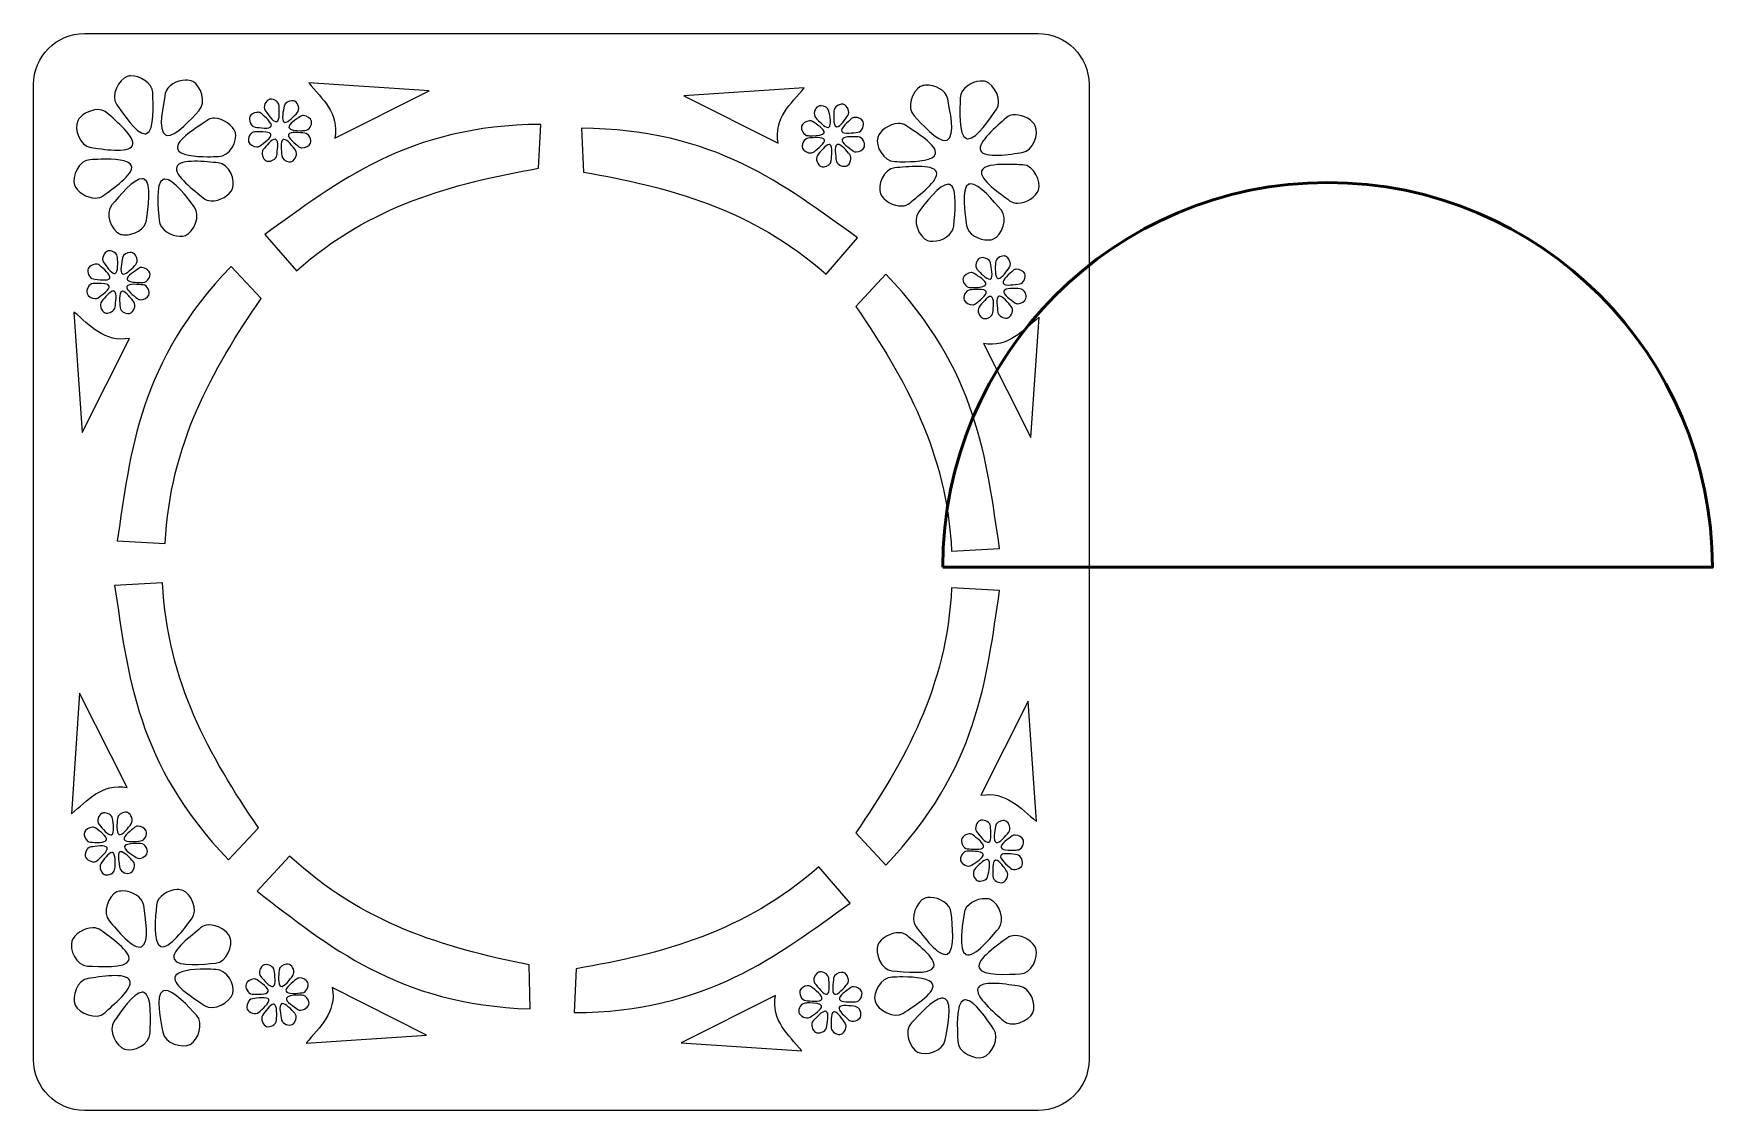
# Model space of a CAD drawing. Header units: centimetres. Extents: x -6.2 to 13.6, y -6.4 to 6.4.
import ezdxf

# ---------------------------------------------------------------- set-up
doc = ezdxf.new("R2010")
doc.units = ezdxf.units.CM
doc.header["$MEASUREMENT"] = 0
doc.layers.add('Layer 1', color=7, linetype='Continuous')

msp = doc.modelspace()

# ---------------------------------------------------------------- linework, layer by layer
at = {"layer": 'Layer 1', "color": 17, "lineweight": 25}
for points, knots in [([(-5.64328, 6.37441), (-5.97735, 6.37441), (-6.24556, 6.10487), (-6.24556, 5.7708), (-6.24556, 5.7708), (-6.24556, 5.7708), (-6.24556, -5.77245), (-6.24556, -5.77245), (-6.24556, -5.77245), (-6.24556, -6.10652), (-5.97735, -6.37473), (-5.64328, -6.37473), (-5.64328, -6.37473), (-5.64328, -6.37473), (5.64147, -6.37473), (5.64147, -6.37473), (5.64147, -6.37473), (5.97554, -6.37473), (6.24508, -6.10652), (6.24508, -5.77245), (6.24508, -5.77245), (6.24508, -5.77245), (6.24508, 5.7708), (6.24508, 5.7708), (6.24508, 5.7708), (6.24508, 6.10487), (5.97554, 6.37441), (5.64147, 6.37441), (5.64147, 6.37441), (5.64147, 6.37441), (-5.64328, 6.37441), (-5.64328, 6.37441)], [0, 0, 0, 0, 0.11111111, 0.11111111, 0.11111111, 0.11111111, 0.22222222, 0.22222222, 0.22222222, 0.22222222, 0.33333333, 0.33333333, 0.33333333, 0.33333333, 0.44444444, 0.44444444, 0.44444444, 0.44444444, 0.55555556, 0.55555556, 0.55555556, 0.55555556, 0.66666667, 0.66666667, 0.66666667, 0.66666667, 0.77777778, 0.77777778, 0.77777778, 0.77777778, 1, 1, 1, 1]), ([(-5.09563, 5.8734), (-4.9901, 5.87714), (-4.83876, 5.79202), (-4.8358, 5.67486), (-4.8358, 5.67486), (-4.83241, 5.54096), (-4.80776, 5.22548), (-4.90909, 5.19117), (-4.90909, 5.19117), (-4.91542, 5.18902), (-4.92223, 5.18842), (-4.92908, 5.18851), (-4.92908, 5.18851), (-5.03174, 5.18976), (-5.18808, 5.42996), (-5.26087, 5.53229), (-5.26087, 5.53229), (-5.33851, 5.64144), (-5.23828, 5.8311), (-5.13695, 5.86541), (-5.13695, 5.86541), (-5.12428, 5.8697), (-5.11072, 5.87287), (-5.09564, 5.8734), (-5.09564, 5.8734), (-5.09564, 5.8734), (-5.09563, 5.8734), (-5.09563, 5.8734)], [0, 0, 0, 0, 0.125, 0.125, 0.125, 0.125, 0.25, 0.25, 0.25, 0.25, 0.375, 0.375, 0.375, 0.375, 0.5, 0.5, 0.5, 0.5, 0.625, 0.625, 0.625, 0.625, 0.75, 0.75, 0.75, 0.75, 1, 1, 1, 1]), ([(-4.44938, 5.8241), (-4.41628, 5.825), (-4.38524, 5.81897), (-4.36144, 5.80678), (-4.36144, 5.80678), (-4.26623, 5.75799), (-4.19572, 5.55728), (-4.28815, 5.46034), (-4.28815, 5.46034), (-4.3748, 5.36946), (-4.56351, 5.15471), (-4.66524, 5.16853), (-4.66524, 5.16853), (-4.67202, 5.16945), (-4.67928, 5.17214), (-4.68523, 5.17519), (-4.68523, 5.17519), (-4.78044, 5.22397), (-4.71013, 5.53102), (-4.68656, 5.66288), (-4.68656, 5.66288), (-4.66888, 5.76177), (-4.54869, 5.8214), (-4.44938, 5.82411), (-4.44938, 5.82411), (-4.44938, 5.82411), (-4.44938, 5.8241), (-4.44938, 5.8241)], [0, 0, 0, 0, 0.125, 0.125, 0.125, 0.125, 0.25, 0.25, 0.25, 0.25, 0.375, 0.375, 0.375, 0.375, 0.5, 0.5, 0.5, 0.5, 0.625, 0.625, 0.625, 0.625, 0.75, 0.75, 0.75, 0.75, 1, 1, 1, 1]), ([(-2.98899, 5.79212), (-2.98899, 5.79212), (-1.56324, 5.69618), (-1.56324, 5.69618), (-1.56324, 5.69618), (-1.56324, 5.69618), (-2.67986, 5.13521), (-2.67986, 5.13521), (-2.67986, 5.13521), (-2.62651, 5.43322), (-2.83129, 5.60022), (-2.98899, 5.79212)], [0, 0, 0, 0, 0.25, 0.25, 0.25, 0.25, 0.5, 0.5, 0.5, 0.5, 1, 1, 1, 1]), ([(4.31165, 5.7628), (4.41447, 5.77014), (4.55367, 5.71003), (4.57282, 5.6029), (4.57282, 5.6029), (4.59639, 5.47105), (4.6667, 5.164), (4.57149, 5.11521), (4.57149, 5.11521), (4.56554, 5.11216), (4.55828, 5.10947), (4.5515, 5.10855), (4.5515, 5.10855), (4.44976, 5.09473), (4.26106, 5.30948), (4.17441, 5.40036), (4.17441, 5.40036), (4.08198, 5.4973), (4.15249, 5.69802), (4.2477, 5.7468), (4.2477, 5.7468), (4.26555, 5.75595), (4.28793, 5.7611), (4.31166, 5.76279), (4.31166, 5.76279), (4.31166, 5.76279), (4.31165, 5.7628), (4.31165, 5.7628)], [0, 0, 0, 0, 0.125, 0.125, 0.125, 0.125, 0.25, 0.25, 0.25, 0.25, 0.375, 0.375, 0.375, 0.375, 0.5, 0.5, 0.5, 0.5, 0.625, 0.625, 0.625, 0.625, 0.75, 0.75, 0.75, 0.75, 1, 1, 1, 1]), ([(4.9579, 5.81211), (4.98169, 5.81394), (5.00419, 5.81188), (5.02319, 5.80545), (5.02319, 5.80545), (5.12452, 5.77114), (5.22475, 5.58148), (5.14711, 5.47233), (5.14711, 5.47233), (5.07433, 5.37), (4.91798, 5.1298), (4.81532, 5.12855), (4.81532, 5.12855), (4.80848, 5.12847), (4.80167, 5.12907), (4.79533, 5.13121), (4.79533, 5.13121), (4.694, 5.16552), (4.71865, 5.481), (4.72204, 5.6149), (4.72204, 5.6149), (4.72479, 5.72369), (4.85482, 5.80417), (4.95789, 5.81211), (4.95789, 5.81211), (4.95789, 5.81211), (4.9579, 5.81211), (4.9579, 5.81211)], [0, 0, 0, 0, 0.125, 0.125, 0.125, 0.125, 0.25, 0.25, 0.25, 0.25, 0.375, 0.375, 0.375, 0.375, 0.5, 0.5, 0.5, 0.5, 0.625, 0.625, 0.625, 0.625, 0.75, 0.75, 0.75, 0.75, 1, 1, 1, 1]), ([(-3.4407, 5.59758), (-3.39954, 5.59901), (-3.34059, 5.56609), (-3.33943, 5.5203), (-3.33943, 5.5203), (-3.33811, 5.46797), (-3.32781, 5.34583), (-3.36741, 5.33242), (-3.36741, 5.33242), (-3.36988, 5.33158), (-3.37273, 5.33105), (-3.3754, 5.33109), (-3.3754, 5.33109), (-3.41552, 5.33158), (-3.4762, 5.42434), (-3.50465, 5.46434), (-3.50465, 5.46434), (-3.53499, 5.507), (-3.49628, 5.58151), (-3.45668, 5.59492), (-3.45668, 5.59492), (-3.45173, 5.5966), (-3.44657, 5.59738), (-3.44069, 5.59758), (-3.44069, 5.59758), (-3.44069, 5.59758), (-3.4407, 5.59758), (-3.4407, 5.59758)], [0, 0, 0, 0, 0.125, 0.125, 0.125, 0.125, 0.25, 0.25, 0.25, 0.25, 0.375, 0.375, 0.375, 0.375, 0.5, 0.5, 0.5, 0.5, 0.625, 0.625, 0.625, 0.625, 0.75, 0.75, 0.75, 0.75, 1, 1, 1, 1]), ([(-3.18753, 5.57892), (-3.17451, 5.57925), (-3.16219, 5.57702), (-3.15289, 5.57226), (-3.15289, 5.57226), (-3.11568, 5.55319), (-3.08878, 5.47423), (-3.12491, 5.43635), (-3.12491, 5.43635), (-3.15878, 5.40083), (-3.23305, 5.31769), (-3.27281, 5.32309), (-3.27281, 5.32309), (-3.27546, 5.32345), (-3.27715, 5.32456), (-3.27947, 5.32575), (-3.27947, 5.32575), (-3.31668, 5.34482), (-3.29001, 5.46476), (-3.2808, 5.51629), (-3.2808, 5.51629), (-3.27389, 5.55494), (-3.22658, 5.57794), (-3.18753, 5.57892)], [0, 0, 0, 0, 0.14285714, 0.14285714, 0.14285714, 0.14285714, 0.28571429, 0.28571429, 0.28571429, 0.28571429, 0.42857143, 0.42857143, 0.42857143, 0.42857143, 0.57142857, 0.57142857, 0.57142857, 0.57142857, 0.71428571, 0.71428571, 0.71428571, 0.71428571, 1, 1, 1, 1]), ([(2.87524, 5.73216), (2.71754, 5.54026), (2.51276, 5.37326), (2.56611, 5.07525), (2.56611, 5.07525), (2.56611, 5.07525), (1.44949, 5.63622), (1.44949, 5.63622), (1.44949, 5.63622), (1.44949, 5.63622), (2.87524, 5.73216), (2.87524, 5.73216)], [0, 0, 0, 0, 0.25, 0.25, 0.25, 0.25, 0.5, 0.5, 0.5, 0.5, 1, 1, 1, 1]), ([(-5.48871, 5.47366), (-5.44493, 5.47465), (-5.40308, 5.46257), (-5.37278, 5.43369), (-5.37278, 5.43369), (-5.27584, 5.34126), (-5.03155, 5.14741), (-5.07564, 5.04994), (-5.07564, 5.04994), (-5.09768, 5.0012), (-5.18794, 4.98989), (-5.28884, 4.99398), (-5.28884, 4.99398), (-5.38974, 4.99806), (-5.50089, 5.01751), (-5.56733, 5.02596), (-5.56733, 5.02596), (-5.7002, 5.04286), (-5.76732, 5.24428), (-5.72323, 5.34176), (-5.72323, 5.34176), (-5.69292, 5.40877), (-5.58504, 5.4715), (-5.48871, 5.47368), (-5.48871, 5.47368), (-5.48871, 5.47368), (-5.48871, 5.47366), (-5.48871, 5.47366)], [0, 0, 0, 0, 0.125, 0.125, 0.125, 0.125, 0.25, 0.25, 0.25, 0.25, 0.375, 0.375, 0.375, 0.375, 0.5, 0.5, 0.5, 0.5, 0.625, 0.625, 0.625, 0.625, 0.75, 0.75, 0.75, 0.75, 1, 1, 1, 1]), ([(-4.10294, 5.37239), (-3.99927, 5.37011), (-3.88004, 5.28288), (-3.85776, 5.2045), (-3.85776, 5.2045), (-3.82852, 5.10159), (-3.92506, 4.92274), (-4.05896, 4.91935), (-4.05896, 4.91935), (-4.09243, 4.9185), (-4.13759, 4.91636), (-4.18688, 4.91669), (-4.18688, 4.91669), (-4.33474, 4.91768), (-4.51939, 4.93279), (-4.54132, 5.00996), (-4.54132, 5.00996), (-4.57056, 5.11287), (-4.30136, 5.26811), (-4.19221, 5.34574), (-4.19221, 5.34574), (-4.17174, 5.3603), (-4.14783, 5.36875), (-4.12292, 5.37106), (-4.12292, 5.37106), (-4.11618, 5.37168), (-4.10984, 5.37254), (-4.10293, 5.37239), (-4.10293, 5.37239), (-4.10293, 5.37239), (-4.10294, 5.37239), (-4.10294, 5.37239)], [0, 0, 0, 0, 0.11111111, 0.11111111, 0.11111111, 0.11111111, 0.22222222, 0.22222222, 0.22222222, 0.22222222, 0.33333333, 0.33333333, 0.33333333, 0.33333333, 0.44444444, 0.44444444, 0.44444444, 0.44444444, 0.55555556, 0.55555556, 0.55555556, 0.55555556, 0.66666667, 0.66666667, 0.66666667, 0.66666667, 0.77777778, 0.77777778, 0.77777778, 0.77777778, 1, 1, 1, 1]), ([(-3.5886, 5.44301), (-3.57325, 5.44244), (-3.55928, 5.43718), (-3.54863, 5.42702), (-3.54863, 5.42702), (-3.51074, 5.3909), (-3.41547, 5.31455), (-3.4327, 5.27645), (-3.4327, 5.27645), (-3.44132, 5.2574), (-3.47588, 5.25353), (-3.51531, 5.25513), (-3.51531, 5.25513), (-3.55474, 5.25673), (-3.59861, 5.26382), (-3.62457, 5.26712), (-3.62457, 5.26712), (-3.6765, 5.27372), (-3.7031, 5.35295), (-3.68586, 5.39104), (-3.68586, 5.39104), (-3.67509, 5.41485), (-3.6394, 5.43718), (-3.60458, 5.44167), (-3.60458, 5.44167), (-3.59936, 5.44234), (-3.59371, 5.44319), (-3.58859, 5.443), (-3.58859, 5.443), (-3.58859, 5.443), (-3.5886, 5.44301), (-3.5886, 5.44301)], [0, 0, 0, 0, 0.11111111, 0.11111111, 0.11111111, 0.11111111, 0.22222222, 0.22222222, 0.22222222, 0.22222222, 0.33333333, 0.33333333, 0.33333333, 0.33333333, 0.44444444, 0.44444444, 0.44444444, 0.44444444, 0.55555556, 0.55555556, 0.55555556, 0.55555556, 0.66666667, 0.66666667, 0.66666667, 0.66666667, 0.77777778, 0.77777778, 0.77777778, 0.77777778, 1, 1, 1, 1]), ([(-3.05161, 5.40304), (-3.01156, 5.40099), (-2.96558, 5.36658), (-2.957, 5.33642), (-2.957, 5.33642), (-2.94557, 5.2962), (-2.98328, 5.22715), (-3.03562, 5.22582), (-3.03562, 5.22582), (-3.0487, 5.22549), (-3.06566, 5.22436), (-3.08492, 5.22449), (-3.08492, 5.22449), (-3.14271, 5.22488), (-3.21493, 5.2303), (-3.2235, 5.26047), (-3.2235, 5.26047), (-3.23493, 5.30069), (-3.13025, 5.36204), (-3.08759, 5.39239), (-3.08759, 5.39239), (-3.07693, 5.39998), (-3.06496, 5.40373), (-3.05161, 5.40305), (-3.05161, 5.40305), (-3.05161, 5.40305), (-3.05161, 5.40304), (-3.05161, 5.40304)], [0, 0, 0, 0, 0.125, 0.125, 0.125, 0.125, 0.25, 0.25, 0.25, 0.25, 0.375, 0.375, 0.375, 0.375, 0.5, 0.5, 0.5, 0.5, 0.625, 0.625, 0.625, 0.625, 0.75, 0.75, 0.75, 0.75, 1, 1, 1, 1]), ([(3.07378, 5.51763), (3.11283, 5.51665), (3.16015, 5.49499), (3.16705, 5.45634), (3.16705, 5.45634), (3.17626, 5.40481), (3.20293, 5.28486), (3.16572, 5.2658), (3.16572, 5.2658), (3.16339, 5.26461), (3.16171, 5.26349), (3.15906, 5.26314), (3.15906, 5.26314), (3.1193, 5.25774), (3.04502, 5.34088), (3.01116, 5.3764), (3.01116, 5.3764), (2.97504, 5.41429), (3.00193, 5.49325), (3.03914, 5.51231), (3.03914, 5.51231), (3.04844, 5.51708), (3.06077, 5.51797), (3.07378, 5.51764), (3.07378, 5.51764), (3.07378, 5.51764), (3.07378, 5.51763), (3.07378, 5.51763)], [0, 0, 0, 0, 0.125, 0.125, 0.125, 0.125, 0.25, 0.25, 0.25, 0.25, 0.375, 0.375, 0.375, 0.375, 0.5, 0.5, 0.5, 0.5, 0.625, 0.625, 0.625, 0.625, 0.75, 0.75, 0.75, 0.75, 1, 1, 1, 1]), ([(3.32695, 5.53762), (3.33283, 5.53741), (3.33799, 5.53663), (3.34294, 5.53496), (3.34294, 5.53496), (3.38254, 5.52155), (3.42125, 5.44704), (3.39091, 5.40438), (3.39091, 5.40438), (3.36246, 5.36439), (3.30178, 5.27162), (3.26166, 5.27113), (3.26166, 5.27113), (3.25899, 5.2711), (3.25614, 5.27162), (3.25367, 5.27246), (3.25367, 5.27246), (3.21407, 5.28587), (3.22436, 5.40801), (3.22569, 5.46034), (3.22569, 5.46034), (3.22685, 5.50613), (3.2858, 5.53906), (3.32696, 5.53762), (3.32696, 5.53762), (3.32696, 5.53762), (3.32695, 5.53762), (3.32695, 5.53762)], [0, 0, 0, 0, 0.125, 0.125, 0.125, 0.125, 0.25, 0.25, 0.25, 0.25, 0.375, 0.375, 0.375, 0.375, 0.5, 0.5, 0.5, 0.5, 0.625, 0.625, 0.625, 0.625, 0.75, 0.75, 0.75, 0.75, 1, 1, 1, 1]), ([(3.47086, 5.38172), (3.51075, 5.38561), (3.5592, 5.35966), (3.57213, 5.33109), (3.57213, 5.33109), (3.58936, 5.293), (3.56277, 5.21377), (3.51084, 5.20717), (3.51084, 5.20717), (3.48487, 5.20387), (3.44101, 5.19677), (3.40158, 5.19518), (3.40158, 5.19518), (3.36215, 5.19358), (3.32758, 5.19745), (3.31897, 5.2165), (3.31897, 5.2165), (3.30174, 5.2546), (3.39701, 5.33095), (3.4349, 5.36707), (3.4349, 5.36707), (3.44437, 5.3761), (3.45758, 5.38043), (3.47088, 5.38173), (3.47088, 5.38173), (3.47088, 5.38173), (3.47086, 5.38172), (3.47086, 5.38172)], [0, 0, 0, 0, 0.125, 0.125, 0.125, 0.125, 0.25, 0.25, 0.25, 0.25, 0.375, 0.375, 0.375, 0.375, 0.5, 0.5, 0.5, 0.5, 0.625, 0.625, 0.625, 0.625, 0.75, 0.75, 0.75, 0.75, 1, 1, 1, 1]), ([(5.37497, 5.41236), (5.47129, 5.41018), (5.57917, 5.34879), (5.60949, 5.28178), (5.60949, 5.28178), (5.65358, 5.18431), (5.58646, 4.98288), (5.45359, 4.96598), (5.45359, 4.96598), (5.38715, 4.95753), (5.276, 4.93808), (5.1751, 4.934), (5.1751, 4.934), (5.0742, 4.92992), (4.98395, 4.94123), (4.9619, 4.98996), (4.9619, 4.98996), (4.91781, 5.08743), (5.1621, 5.28128), (5.25904, 5.37371), (5.25904, 5.37371), (5.28933, 5.40259), (5.33118, 5.41334), (5.37497, 5.41235), (5.37497, 5.41235), (5.37497, 5.41235), (5.37497, 5.41236), (5.37497, 5.41236)], [0, 0, 0, 0, 0.125, 0.125, 0.125, 0.125, 0.25, 0.25, 0.25, 0.25, 0.375, 0.375, 0.375, 0.375, 0.5, 0.5, 0.5, 0.5, 0.625, 0.625, 0.625, 0.625, 0.75, 0.75, 0.75, 0.75, 1, 1, 1, 1]), ([(-3.57794, 5.21249), (-3.52013, 5.21371), (-3.44675, 5.21155), (-3.4367, 5.18184), (-3.4367, 5.18184), (-3.42329, 5.14224), (-3.52612, 5.07695), (-3.56728, 5.04459), (-3.56728, 5.04459), (-3.57757, 5.0365), (-3.58989, 5.03263), (-3.60326, 5.0326), (-3.60326, 5.0326), (-3.64337, 5.03249), (-3.69047, 5.06286), (-3.70053, 5.09256), (-3.70053, 5.09256), (-3.71394, 5.13216), (-3.67958, 5.20983), (-3.62724, 5.21115), (-3.62724, 5.21115), (-3.61416, 5.21148), (-3.59721, 5.21207), (-3.57794, 5.21248), (-3.57794, 5.21248), (-3.57794, 5.21248), (-3.57794, 5.21249), (-3.57794, 5.21249)], [0, 0, 0, 0, 0.125, 0.125, 0.125, 0.125, 0.25, 0.25, 0.25, 0.25, 0.375, 0.375, 0.375, 0.375, 0.5, 0.5, 0.5, 0.5, 0.625, 0.625, 0.625, 0.625, 0.75, 0.75, 0.75, 0.75, 1, 1, 1, 1]), ([(-0.24275, 5.2991), (-0.24275, 5.2991), (-0.2694, 4.77943), (-0.2694, 4.77943), (-0.2694, 4.77943), (-1.28911, 4.60006), (-2.25091, 4.34504), (-3.13556, 3.56688), (-3.13556, 3.56688), (-3.13556, 3.56688), (-3.50999, 3.99461), (-3.50999, 3.99461), (-3.50999, 3.99461), (-2.64352, 4.61912), (-1.81746, 5.28849), (-0.24275, 5.2991)], [0, 0, 0, 0, 0.2, 0.2, 0.2, 0.2, 0.4, 0.4, 0.4, 0.4, 0.6, 0.6, 0.6, 0.6, 1, 1, 1, 1]), ([(-3.14622, 5.20316), (-3.10703, 5.20346), (-3.06306, 5.19848), (-3.03696, 5.1965), (-3.03696, 5.1965), (-2.98476, 5.19253), (-2.95366, 5.11414), (-2.969, 5.07524), (-2.969, 5.07524), (-2.98051, 5.04607), (-3.02892, 5.01855), (-3.06894, 5.02061), (-3.06894, 5.02061), (-3.08228, 5.0213), (-3.09503, 5.02537), (-3.10492, 5.03393), (-3.10492, 5.03393), (-3.14449, 5.06821), (-3.24285, 5.13894), (-3.22751, 5.17784), (-3.22751, 5.17784), (-3.21984, 5.19729), (-3.18542, 5.20286), (-3.14623, 5.20316), (-3.14623, 5.20316), (-3.14623, 5.20316), (-3.14622, 5.20316), (-3.14622, 5.20316)], [0, 0, 0, 0, 0.125, 0.125, 0.125, 0.125, 0.25, 0.25, 0.25, 0.25, 0.375, 0.375, 0.375, 0.375, 0.5, 0.5, 0.5, 0.5, 0.625, 0.625, 0.625, 0.625, 0.75, 0.75, 0.75, 0.75, 1, 1, 1, 1]), ([(0.23694, 5.25247), (1.81167, 5.2457), (2.63885, 4.57837), (3.50684, 3.95597), (3.50684, 3.95597), (3.50684, 3.95597), (3.13375, 3.52691), (3.13375, 3.52691), (3.13375, 3.52691), (2.2472, 4.30292), (1.28374, 4.55592), (0.2636, 4.7328), (0.2636, 4.7328), (0.2636, 4.7328), (0.23694, 5.25247), (0.23694, 5.25247)], [0, 0, 0, 0, 0.2, 0.2, 0.2, 0.2, 0.4, 0.4, 0.4, 0.4, 0.6, 0.6, 0.6, 0.6, 1, 1, 1, 1]), ([(2.93787, 5.34174), (2.95122, 5.34242), (2.96318, 5.34), (2.97385, 5.33241), (2.97385, 5.33241), (3.01651, 5.30207), (3.12119, 5.24071), (3.10976, 5.20049), (3.10976, 5.20049), (3.10119, 5.17033), (3.02897, 5.1649), (2.97118, 5.16451), (2.97118, 5.16451), (2.95192, 5.16438), (2.93496, 5.16551), (2.92188, 5.16584), (2.92188, 5.16584), (2.86955, 5.16716), (2.83183, 5.23622), (2.84326, 5.27644), (2.84326, 5.27644), (2.85183, 5.30661), (2.89782, 5.33969), (2.93787, 5.34173), (2.93787, 5.34173), (2.93787, 5.34173), (2.93787, 5.34174), (2.93787, 5.34174)], [0, 0, 0, 0, 0.125, 0.125, 0.125, 0.125, 0.25, 0.25, 0.25, 0.25, 0.375, 0.375, 0.375, 0.375, 0.5, 0.5, 0.5, 0.5, 0.625, 0.625, 0.625, 0.625, 0.75, 0.75, 0.75, 0.75, 1, 1, 1, 1]), ([(3.9852, 5.30976), (4.01939, 5.31132), (4.05119, 5.30518), (4.07847, 5.28578), (4.07847, 5.28578), (4.18762, 5.20814), (4.45682, 5.0529), (4.42758, 4.95), (4.42758, 4.95), (4.40565, 4.87282), (4.221, 4.85772), (4.07314, 4.85673), (4.07314, 4.85673), (4.02385, 4.8564), (3.9787, 4.85855), (3.94522, 4.8594), (3.94522, 4.8594), (3.81132, 4.86279), (3.71477, 5.04164), (3.74402, 5.14455), (3.74402, 5.14455), (3.76595, 5.22173), (3.88264, 5.30509), (3.9852, 5.30978), (3.9852, 5.30978), (3.9852, 5.30978), (3.9852, 5.30976), (3.9852, 5.30976)], [0, 0, 0, 0, 0.125, 0.125, 0.125, 0.125, 0.25, 0.25, 0.25, 0.25, 0.375, 0.375, 0.375, 0.375, 0.5, 0.5, 0.5, 0.5, 0.625, 0.625, 0.625, 0.625, 0.75, 0.75, 0.75, 0.75, 1, 1, 1, 1]), ([(-3.38607, 5.12322), (-3.38341, 5.12299), (-3.38046, 5.12163), (-3.37808, 5.12056), (-3.37808, 5.12056), (-3.33998, 5.10333), (-3.36082, 4.98195), (-3.36742, 4.93002), (-3.36742, 4.93002), (-3.3732, 4.88458), (-3.43583, 4.85789), (-3.47668, 4.8634), (-3.47668, 4.8634), (-3.48252, 4.86419), (-3.48791, 4.86524), (-3.49267, 4.8674), (-3.49267, 4.8674), (-3.53077, 4.88463), (-3.56159, 4.96241), (-3.52731, 5.00198), (-3.52731, 5.00198), (-3.49518, 5.03907), (-3.42603, 5.12671), (-3.38607, 5.12324), (-3.38607, 5.12324), (-3.38607, 5.12324), (-3.38607, 5.12322), (-3.38607, 5.12322)], [0, 0, 0, 0, 0.125, 0.125, 0.125, 0.125, 0.25, 0.25, 0.25, 0.25, 0.375, 0.375, 0.375, 0.375, 0.5, 0.5, 0.5, 0.5, 0.625, 0.625, 0.625, 0.625, 0.75, 0.75, 0.75, 0.75, 1, 1, 1, 1]), ([(-3.28213, 5.12055), (-3.24198, 5.12197), (-3.17654, 5.03122), (-3.14622, 4.99263), (-3.14622, 4.99263), (-3.11387, 4.95147), (-3.14863, 4.87606), (-3.18753, 4.86071), (-3.18753, 4.86071), (-3.19725, 4.85687), (-3.21064, 4.85509), (-3.22351, 4.85671), (-3.22351, 4.85671), (-3.26213, 4.86157), (-3.30581, 4.88952), (-3.30879, 4.92866), (-3.30879, 4.92866), (-3.31276, 4.98086), (-3.32903, 5.10386), (-3.29014, 5.1192), (-3.29014, 5.1192), (-3.28771, 5.12016), (-3.28482, 5.12044), (-3.28215, 5.12053), (-3.28215, 5.12053), (-3.28215, 5.12053), (-3.28213, 5.12055), (-3.28213, 5.12055)], [0, 0, 0, 0, 0.125, 0.125, 0.125, 0.125, 0.25, 0.25, 0.25, 0.25, 0.375, 0.375, 0.375, 0.375, 0.5, 0.5, 0.5, 0.5, 0.625, 0.625, 0.625, 0.625, 0.75, 0.75, 0.75, 0.75, 1, 1, 1, 1]), ([(3.03248, 5.1432), (3.07167, 5.1429), (3.10609, 5.13733), (3.11376, 5.11788), (3.11376, 5.11788), (3.1291, 5.07899), (3.03074, 5.00825), (2.99117, 4.97397), (2.99117, 4.97397), (2.98128, 4.9654), (2.96853, 4.96133), (2.95519, 4.96065), (2.95519, 4.96065), (2.91518, 4.95859), (2.86676, 4.98611), (2.85525, 5.01528), (2.85525, 5.01528), (2.83991, 5.05417), (2.87101, 5.13256), (2.92321, 5.13654), (2.92321, 5.13654), (2.94931, 5.13853), (2.99328, 5.1435), (3.03247, 5.1432), (3.03247, 5.1432), (3.03247, 5.1432), (3.03248, 5.1432), (3.03248, 5.1432)], [0, 0, 0, 0, 0.125, 0.125, 0.125, 0.125, 0.25, 0.25, 0.25, 0.25, 0.375, 0.375, 0.375, 0.375, 0.5, 0.5, 0.5, 0.5, 0.625, 0.625, 0.625, 0.625, 0.75, 0.75, 0.75, 0.75, 1, 1, 1, 1]), ([(3.16972, 5.06059), (3.1724, 5.06049), (3.17395, 5.06022), (3.17638, 5.05926), (3.17638, 5.05926), (3.21527, 5.04391), (3.19901, 4.92091), (3.19503, 4.86872), (3.19503, 4.86872), (3.19205, 4.82957), (3.14837, 4.80163), (3.10975, 4.79677), (3.10975, 4.79677), (3.09688, 4.79515), (3.0835, 4.79693), (3.07377, 4.80077), (3.07377, 4.80077), (3.03488, 4.81612), (3.00011, 4.89153), (3.03246, 4.93269), (3.03246, 4.93269), (3.06279, 4.97127), (3.12956, 5.06203), (3.1697, 5.06061), (3.1697, 5.06061), (3.1697, 5.06061), (3.16972, 5.06059), (3.16972, 5.06059)], [0, 0, 0, 0, 0.125, 0.125, 0.125, 0.125, 0.25, 0.25, 0.25, 0.25, 0.375, 0.375, 0.375, 0.375, 0.5, 0.5, 0.5, 0.5, 0.625, 0.625, 0.625, 0.625, 0.75, 0.75, 0.75, 0.75, 1, 1, 1, 1]), ([(3.27232, 5.06192), (3.31228, 5.0654), (3.38143, 4.97909), (3.41356, 4.942), (3.41356, 4.942), (3.44784, 4.90243), (3.41701, 4.82465), (3.37892, 4.80742), (3.37892, 4.80742), (3.37416, 4.80527), (3.36877, 4.80421), (3.36293, 4.80342), (3.36293, 4.80342), (3.32208, 4.79792), (3.25945, 4.8246), (3.25367, 4.87004), (3.25367, 4.87004), (3.24707, 4.92197), (3.22623, 5.04335), (3.26433, 5.06058), (3.26433, 5.06058), (3.26671, 5.06166), (3.26966, 5.06168), (3.27232, 5.06191), (3.27232, 5.06191), (3.27232, 5.06191), (3.27232, 5.06192), (3.27232, 5.06192)], [0, 0, 0, 0, 0.125, 0.125, 0.125, 0.125, 0.25, 0.25, 0.25, 0.25, 0.375, 0.375, 0.375, 0.375, 0.5, 0.5, 0.5, 0.5, 0.625, 0.625, 0.625, 0.625, 0.75, 0.75, 0.75, 0.75, 1, 1, 1, 1]), ([(3.41889, 5.15253), (3.43406, 5.15303), (3.44974, 5.15284), (3.46419, 5.15253), (3.46419, 5.15253), (3.48346, 5.15212), (3.50041, 5.15153), (3.51349, 5.1512), (3.51349, 5.1512), (3.56582, 5.14987), (3.60019, 5.07221), (3.58678, 5.03261), (3.58678, 5.03261), (3.57672, 5.00291), (3.52962, 4.97255), (3.48951, 4.97265), (3.48951, 4.97265), (3.47614, 4.97268), (3.46382, 4.97655), (3.45353, 4.98464), (3.45353, 4.98464), (3.41237, 5.01699), (3.30954, 5.08228), (3.32295, 5.12189), (3.32295, 5.12189), (3.33049, 5.14417), (3.37339, 5.15105), (3.41889, 5.15254), (3.41889, 5.15254), (3.41889, 5.15254), (3.41889, 5.15253), (3.41889, 5.15253)], [0, 0, 0, 0, 0.11111111, 0.11111111, 0.11111111, 0.11111111, 0.22222222, 0.22222222, 0.22222222, 0.22222222, 0.33333333, 0.33333333, 0.33333333, 0.33333333, 0.44444444, 0.44444444, 0.44444444, 0.44444444, 0.55555556, 0.55555556, 0.55555556, 0.55555556, 0.66666667, 0.66666667, 0.66666667, 0.66666667, 0.77777778, 0.77777778, 0.77777778, 0.77777778, 1, 1, 1, 1]), ([(-5.44741, 4.88604), (-5.29946, 4.89003), (-5.11337, 4.88475), (-5.08764, 4.80876), (-5.08764, 4.80876), (-5.05333, 4.70743), (-5.31412, 4.53842), (-5.41943, 4.45565), (-5.41943, 4.45565), (-5.44576, 4.43496), (-5.4785, 4.42642), (-5.5127, 4.42634), (-5.5127, 4.42634), (-5.61532, 4.4261), (-5.73481, 4.50491), (-5.76054, 4.58091), (-5.76054, 4.58091), (-5.79485, 4.68224), (-5.70923, 4.87733), (-5.57533, 4.88072), (-5.57533, 4.88072), (-5.54186, 4.88157), (-5.49673, 4.88472), (-5.44741, 4.88605), (-5.44741, 4.88605), (-5.44741, 4.88605), (-5.44741, 4.88604), (-5.44741, 4.88604)], [0, 0, 0, 0, 0.125, 0.125, 0.125, 0.125, 0.25, 0.25, 0.25, 0.25, 0.375, 0.375, 0.375, 0.375, 0.5, 0.5, 0.5, 0.5, 0.625, 0.625, 0.625, 0.625, 0.75, 0.75, 0.75, 0.75, 1, 1, 1, 1]), ([(-4.34278, 4.86205), (-4.24179, 4.86287), (-4.12841, 4.84981), (-4.06163, 4.84473), (-4.06163, 4.84473), (-3.92807, 4.83456), (-3.85181, 4.63511), (-3.89107, 4.5356), (-3.89107, 4.5356), (-3.92052, 4.46096), (-4.04319, 4.38776), (-4.14557, 4.39302), (-4.14557, 4.39302), (-4.1797, 4.39477), (-4.2122, 4.40574), (-4.23751, 4.42766), (-4.23751, 4.42766), (-4.33875, 4.51536), (-4.59123, 4.69724), (-4.55197, 4.79676), (-4.55197, 4.79676), (-4.53234, 4.84652), (-4.44376, 4.86123), (-4.34277, 4.86205), (-4.34277, 4.86205), (-4.34277, 4.86205), (-4.34278, 4.86205), (-4.34278, 4.86205)], [0, 0, 0, 0, 0.125, 0.125, 0.125, 0.125, 0.25, 0.25, 0.25, 0.25, 0.375, 0.375, 0.375, 0.375, 0.5, 0.5, 0.5, 0.5, 0.625, 0.625, 0.625, 0.625, 0.75, 0.75, 0.75, 0.75, 1, 1, 1, 1]), ([(4.22904, 4.80076), (4.33003, 4.79994), (4.41861, 4.78656), (4.43824, 4.7368), (4.43824, 4.7368), (4.4775, 4.63728), (4.22501, 4.45541), (4.12378, 4.3677), (4.12378, 4.3677), (4.09847, 4.34577), (4.06597, 4.33481), (4.03184, 4.33306), (4.03184, 4.33306), (3.92946, 4.3278), (3.80678, 4.401), (3.77734, 4.47564), (3.77734, 4.47564), (3.73808, 4.57516), (3.81434, 4.77461), (3.9479, 4.78477), (3.9479, 4.78477), (4.01468, 4.78985), (4.12807, 4.80158), (4.22905, 4.80076), (4.22905, 4.80076), (4.22905, 4.80076), (4.22904, 4.80076), (4.22904, 4.80076)], [0, 0, 0, 0, 0.125, 0.125, 0.125, 0.125, 0.25, 0.25, 0.25, 0.25, 0.375, 0.375, 0.375, 0.375, 0.5, 0.5, 0.5, 0.5, 0.625, 0.625, 0.625, 0.625, 0.75, 0.75, 0.75, 0.75, 1, 1, 1, 1]), ([(5.25771, 4.82607), (5.33529, 4.82635), (5.41137, 4.82201), (5.46158, 4.82074), (5.46158, 4.82074), (5.59548, 4.81735), (5.6811, 4.62226), (5.64679, 4.52093), (5.64679, 4.52093), (5.62106, 4.44493), (5.50157, 4.36612), (5.39895, 4.36636), (5.39895, 4.36636), (5.36474, 4.36644), (5.332, 4.37498), (5.30568, 4.39567), (5.30568, 4.39567), (5.20037, 4.47844), (4.93959, 4.64745), (4.97389, 4.74878), (4.97389, 4.74878), (4.99533, 4.81211), (5.12841, 4.8256), (5.25771, 4.82606), (5.25771, 4.82606), (5.25771, 4.82606), (5.25771, 4.82607), (5.25771, 4.82607)], [0, 0, 0, 0, 0.125, 0.125, 0.125, 0.125, 0.25, 0.25, 0.25, 0.25, 0.375, 0.375, 0.375, 0.375, 0.5, 0.5, 0.5, 0.5, 0.625, 0.625, 0.625, 0.625, 0.75, 0.75, 0.75, 0.75, 1, 1, 1, 1]), ([(-4.95572, 4.65552), (-4.9489, 4.65493), (-4.94182, 4.65295), (-4.93573, 4.65019), (-4.93573, 4.65019), (-4.83826, 4.6061), (-4.89351, 4.29671), (-4.91041, 4.16384), (-4.91041, 4.16384), (-4.92414, 4.05588), (-5.06171, 3.9884), (-5.16491, 3.99062), (-5.16491, 3.99062), (-5.18873, 3.99113), (-5.21059, 3.99435), (-5.22887, 4.00261), (-5.22887, 4.00261), (-5.32634, 4.0467), (-5.40585, 4.24515), (-5.31815, 4.34639), (-5.31815, 4.34639), (-5.23593, 4.4413), (-5.05802, 4.66438), (-4.95572, 4.65552)], [0, 0, 0, 0, 0.14285714, 0.14285714, 0.14285714, 0.14285714, 0.28571429, 0.28571429, 0.28571429, 0.28571429, 0.42857143, 0.42857143, 0.42857143, 0.42857143, 0.57142857, 0.57142857, 0.57142857, 0.57142857, 0.71428571, 0.71428571, 0.71428571, 0.71428571, 1, 1, 1, 1]), ([(-4.69056, 4.65019), (-4.58803, 4.65398), (-4.42171, 4.42246), (-4.34412, 4.32373), (-4.34412, 4.32373), (-4.26135, 4.21842), (-4.34987, 4.02321), (-4.44939, 3.98395), (-4.44939, 3.98395), (-4.46805, 3.97659), (-4.49085, 3.97398), (-4.51468, 3.97462), (-4.51468, 3.97462), (-4.61794, 3.9774), (-4.7516, 4.05132), (-4.75986, 4.15983), (-4.75986, 4.15983), (-4.77003, 4.29338), (-4.81007, 4.60692), (-4.71056, 4.64618), (-4.71056, 4.64618), (-4.70434, 4.64863), (-4.69741, 4.64992), (-4.69057, 4.65018), (-4.69057, 4.65018), (-4.69057, 4.65018), (-4.69056, 4.65019), (-4.69056, 4.65019)], [0, 0, 0, 0, 0.125, 0.125, 0.125, 0.125, 0.25, 0.25, 0.25, 0.25, 0.375, 0.375, 0.375, 0.375, 0.5, 0.5, 0.5, 0.5, 0.625, 0.625, 0.625, 0.625, 0.75, 0.75, 0.75, 0.75, 1, 1, 1, 1]), ([(4.57815, 4.59023), (4.58499, 4.58997), (4.59058, 4.58869), (4.5968, 4.58623), (4.5968, 4.58623), (4.69632, 4.54697), (4.65627, 4.23343), (4.6461, 4.09988), (4.6461, 4.09988), (4.63784, 3.99136), (4.50419, 3.91745), (4.40092, 3.91467), (4.40092, 3.91467), (4.37709, 3.91403), (4.35429, 3.91664), (4.33563, 3.924), (4.33563, 3.924), (4.23611, 3.96326), (4.14759, 4.15847), (4.23036, 4.26378), (4.23036, 4.26378), (4.30796, 4.36251), (4.4756, 4.59403), (4.57814, 4.59024), (4.57814, 4.59024), (4.57814, 4.59024), (4.57815, 4.59023), (4.57815, 4.59023)], [0, 0, 0, 0, 0.125, 0.125, 0.125, 0.125, 0.25, 0.25, 0.25, 0.25, 0.375, 0.375, 0.375, 0.375, 0.5, 0.5, 0.5, 0.5, 0.625, 0.625, 0.625, 0.625, 0.75, 0.75, 0.75, 0.75, 1, 1, 1, 1]), ([(4.84198, 4.59422), (4.94429, 4.60308), (5.12219, 4.38133), (5.20441, 4.28642), (5.20441, 4.28642), (5.29211, 4.18518), (5.21261, 3.98673), (5.11513, 3.94264), (5.11513, 3.94264), (5.09685, 3.93437), (5.07499, 3.93116), (5.05117, 3.93065), (5.05117, 3.93065), (4.94796, 3.92844), (4.8104, 3.99591), (4.79667, 4.10387), (4.79667, 4.10387), (4.77977, 4.23674), (4.72451, 4.54613), (4.82199, 4.59022), (4.82199, 4.59022), (4.82808, 4.59298), (4.83516, 4.59363), (4.84198, 4.59422)], [0, 0, 0, 0, 0.14285714, 0.14285714, 0.14285714, 0.14285714, 0.28571429, 0.28571429, 0.28571429, 0.28571429, 0.42857143, 0.42857143, 0.42857143, 0.42857143, 0.57142857, 0.57142857, 0.57142857, 0.57142857, 0.71428571, 0.71428571, 0.71428571, 0.71428571, 1, 1, 1, 1]), ([(-5.3528, 3.8014), (-5.31164, 3.80283), (-5.25269, 3.76991), (-5.25153, 3.72412), (-5.25153, 3.72412), (-5.25021, 3.67179), (-5.24124, 3.54832), (-5.28084, 3.53491), (-5.28084, 3.53491), (-5.28331, 3.53407), (-5.28483, 3.53354), (-5.2875, 3.53358), (-5.2875, 3.53358), (-5.32762, 3.53407), (-5.38964, 3.62817), (-5.41808, 3.66816), (-5.41808, 3.66816), (-5.44842, 3.71082), (-5.40838, 3.78533), (-5.36878, 3.79874), (-5.36878, 3.79874), (-5.36383, 3.80042), (-5.35867, 3.8012), (-5.35279, 3.8014), (-5.35279, 3.8014), (-5.35279, 3.8014), (-5.3528, 3.8014), (-5.3528, 3.8014)], [0, 0, 0, 0, 0.125, 0.125, 0.125, 0.125, 0.25, 0.25, 0.25, 0.25, 0.375, 0.375, 0.375, 0.375, 0.5, 0.5, 0.5, 0.5, 0.625, 0.625, 0.625, 0.625, 0.75, 0.75, 0.75, 0.75, 1, 1, 1, 1]), ([(-5.10096, 3.78274), (-5.08807, 3.78307), (-5.07562, 3.78085), (-5.06632, 3.77608), (-5.06632, 3.77608), (-5.02911, 3.75701), (-5.00088, 3.67806), (-5.03701, 3.64017), (-5.03701, 3.64017), (-5.07088, 3.60465), (-5.14515, 3.52151), (-5.18491, 3.52691), (-5.18491, 3.52691), (-5.18756, 3.52727), (-5.19058, 3.52704), (-5.1929, 3.52824), (-5.1929, 3.52824), (-5.23011, 3.54731), (-5.20211, 3.66858), (-5.1929, 3.72012), (-5.1929, 3.72012), (-5.18599, 3.75877), (-5.13964, 3.78177), (-5.10096, 3.78275), (-5.10096, 3.78275), (-5.10096, 3.78275), (-5.10096, 3.78274), (-5.10096, 3.78274)], [0, 0, 0, 0, 0.125, 0.125, 0.125, 0.125, 0.25, 0.25, 0.25, 0.25, 0.375, 0.375, 0.375, 0.375, 0.5, 0.5, 0.5, 0.5, 0.625, 0.625, 0.625, 0.625, 0.75, 0.75, 0.75, 0.75, 1, 1, 1, 1]), ([(-5.50071, 3.6455), (-5.48536, 3.64493), (-5.47139, 3.63967), (-5.46074, 3.62951), (-5.46074, 3.62951), (-5.42285, 3.59339), (-5.32758, 3.51704), (-5.34481, 3.47894), (-5.34481, 3.47894), (-5.35343, 3.45989), (-5.38932, 3.45602), (-5.42876, 3.45762), (-5.42876, 3.45762), (-5.46819, 3.45922), (-5.51206, 3.46631), (-5.53802, 3.46961), (-5.53802, 3.46961), (-5.58995, 3.47621), (-5.61521, 3.55544), (-5.59798, 3.59353), (-5.59798, 3.59353), (-5.58721, 3.61734), (-5.55152, 3.63967), (-5.5167, 3.64416), (-5.5167, 3.64416), (-5.51148, 3.64483), (-5.50583, 3.64568), (-5.50071, 3.64549), (-5.50071, 3.64549), (-5.50071, 3.64549), (-5.50071, 3.6455), (-5.50071, 3.6455)], [0, 0, 0, 0, 0.11111111, 0.11111111, 0.11111111, 0.11111111, 0.22222222, 0.22222222, 0.22222222, 0.22222222, 0.33333333, 0.33333333, 0.33333333, 0.33333333, 0.44444444, 0.44444444, 0.44444444, 0.44444444, 0.55555556, 0.55555556, 0.55555556, 0.55555556, 0.66666667, 0.66666667, 0.66666667, 0.66666667, 0.77777778, 0.77777778, 0.77777778, 0.77777778, 1, 1, 1, 1]), ([(-3.9084, 3.61752), (-3.9084, 3.61752), (-3.55396, 3.23643), (-3.55396, 3.23643), (-3.55396, 3.23643), (-4.13804, 2.38154), (-4.62794, 1.51356), (-4.68923, 0.33696), (-4.68923, 0.33696), (-4.68923, 0.33696), (-5.25553, 0.36894), (-5.25553, 0.36894), (-5.25553, 0.36894), (-5.09701, 1.42518), (-5.00096, 2.48344), (-3.9084, 3.61752)], [0, 0, 0, 0, 0.2, 0.2, 0.2, 0.2, 0.4, 0.4, 0.4, 0.4, 0.6, 0.6, 0.6, 0.6, 1, 1, 1, 1]), ([(-4.96372, 3.60552), (-4.92367, 3.60385), (-4.87769, 3.57039), (-4.86911, 3.54023), (-4.86911, 3.54023), (-4.85768, 3.50001), (-4.89539, 3.42963), (-4.94773, 3.4283), (-4.94773, 3.4283), (-4.96081, 3.42797), (-4.97777, 3.42817), (-4.99703, 3.4283), (-4.99703, 3.4283), (-5.05482, 3.42869), (-5.12837, 3.43411), (-5.13694, 3.46428), (-5.13694, 3.46428), (-5.14837, 3.5045), (-5.04235, 3.56452), (-4.99969, 3.59486), (-4.99969, 3.59486), (-4.98903, 3.60245), (-4.97706, 3.60608), (-4.96371, 3.60552), (-4.96371, 3.60552), (-4.96371, 3.60552), (-4.96372, 3.60552), (-4.96372, 3.60552)], [0, 0, 0, 0, 0.125, 0.125, 0.125, 0.125, 0.25, 0.25, 0.25, 0.25, 0.375, 0.375, 0.375, 0.375, 0.5, 0.5, 0.5, 0.5, 0.625, 0.625, 0.625, 0.625, 0.75, 0.75, 0.75, 0.75, 1, 1, 1, 1]), ([(4.98722, 3.72145), (5.0259, 3.72047), (5.07225, 3.69881), (5.07916, 3.66016), (5.07916, 3.66016), (5.08837, 3.60863), (5.11637, 3.48735), (5.07916, 3.46828), (5.07916, 3.46828), (5.07683, 3.46709), (5.07382, 3.46731), (5.07117, 3.46695), (5.07117, 3.46695), (5.03141, 3.46155), (4.95713, 3.54469), (4.92327, 3.58021), (4.92327, 3.58021), (4.88715, 3.6181), (4.91537, 3.69706), (4.95258, 3.71612), (4.95258, 3.71612), (4.96188, 3.72089), (4.97433, 3.72178), (4.98722, 3.72145)], [0, 0, 0, 0, 0.14285714, 0.14285714, 0.14285714, 0.14285714, 0.28571429, 0.28571429, 0.28571429, 0.28571429, 0.42857143, 0.42857143, 0.42857143, 0.42857143, 0.57142857, 0.57142857, 0.57142857, 0.57142857, 0.71428571, 0.71428571, 0.71428571, 0.71428571, 1, 1, 1, 1]), ([(5.23906, 3.74144), (5.24494, 3.74123), (5.2501, 3.74045), (5.25505, 3.73877), (5.25505, 3.73877), (5.29465, 3.72536), (5.33469, 3.65085), (5.30435, 3.60819), (5.30435, 3.60819), (5.2759, 3.5682), (5.21389, 3.4741), (5.17377, 3.47361), (5.17377, 3.47361), (5.1711, 3.47358), (5.16958, 3.4741), (5.16711, 3.47494), (5.16711, 3.47494), (5.12751, 3.48835), (5.13647, 3.61182), (5.1378, 3.66415), (5.1378, 3.66415), (5.13896, 3.70994), (5.19791, 3.74287), (5.23907, 3.74143), (5.23907, 3.74143), (5.23907, 3.74143), (5.23906, 3.74144), (5.23906, 3.74144)], [0, 0, 0, 0, 0.125, 0.125, 0.125, 0.125, 0.25, 0.25, 0.25, 0.25, 0.375, 0.375, 0.375, 0.375, 0.5, 0.5, 0.5, 0.5, 0.625, 0.625, 0.625, 0.625, 0.75, 0.75, 0.75, 0.75, 1, 1, 1, 1]), ([(5.38296, 3.58421), (5.42285, 3.5881), (5.4713, 3.56215), (5.48423, 3.53358), (5.48423, 3.53358), (5.50146, 3.49548), (5.4762, 3.41626), (5.42427, 3.40966), (5.42427, 3.40966), (5.3983, 3.40636), (5.35444, 3.39926), (5.31501, 3.39767), (5.31501, 3.39767), (5.27558, 3.39607), (5.23968, 3.39994), (5.23106, 3.41899), (5.23106, 3.41899), (5.21383, 3.45709), (5.3091, 3.53344), (5.34699, 3.56956), (5.34699, 3.56956), (5.35646, 3.57859), (5.36967, 3.58292), (5.38297, 3.58422), (5.38297, 3.58422), (5.38297, 3.58422), (5.38296, 3.58421), (5.38296, 3.58421)], [0, 0, 0, 0, 0.125, 0.125, 0.125, 0.125, 0.25, 0.25, 0.25, 0.25, 0.375, 0.375, 0.375, 0.375, 0.5, 0.5, 0.5, 0.5, 0.625, 0.625, 0.625, 0.625, 0.75, 0.75, 0.75, 0.75, 1, 1, 1, 1]), ([(-5.49138, 3.41631), (-5.43357, 3.41791), (-5.36019, 3.41537), (-5.35014, 3.38566), (-5.35014, 3.38566), (-5.33673, 3.34606), (-5.43823, 3.27943), (-5.47939, 3.24708), (-5.47939, 3.24708), (-5.48968, 3.23899), (-5.50333, 3.23645), (-5.5167, 3.23642), (-5.5167, 3.23642), (-5.55681, 3.23631), (-5.60258, 3.26668), (-5.61264, 3.29638), (-5.61264, 3.29638), (-5.62605, 3.33598), (-5.59302, 3.41231), (-5.54069, 3.41364), (-5.54069, 3.41364), (-5.52761, 3.41397), (-5.51066, 3.41577), (-5.49139, 3.4163), (-5.49139, 3.4163), (-5.49139, 3.4163), (-5.49138, 3.41631), (-5.49138, 3.41631)], [0, 0, 0, 0, 0.125, 0.125, 0.125, 0.125, 0.25, 0.25, 0.25, 0.25, 0.375, 0.375, 0.375, 0.375, 0.5, 0.5, 0.5, 0.5, 0.625, 0.625, 0.625, 0.625, 0.75, 0.75, 0.75, 0.75, 1, 1, 1, 1]), ([(-5.05966, 3.40565), (-5.02013, 3.40595), (-4.97516, 3.40097), (-4.94906, 3.39899), (-4.94906, 3.39899), (-4.89686, 3.39502), (-4.86709, 3.31796), (-4.88244, 3.27907), (-4.88244, 3.27907), (-4.89395, 3.2499), (-4.94236, 3.22105), (-4.98238, 3.22311), (-4.98238, 3.22311), (-4.99572, 3.2238), (-5.00713, 3.22787), (-5.01702, 3.23643), (-5.01702, 3.23643), (-5.05659, 3.27071), (-5.15628, 3.34144), (-5.14094, 3.38034), (-5.14094, 3.38034), (-5.13327, 3.39979), (-5.09919, 3.40536), (-5.05966, 3.40566), (-5.05966, 3.40566), (-5.05966, 3.40566), (-5.05966, 3.40565), (-5.05966, 3.40565)], [0, 0, 0, 0, 0.125, 0.125, 0.125, 0.125, 0.25, 0.25, 0.25, 0.25, 0.375, 0.375, 0.375, 0.375, 0.5, 0.5, 0.5, 0.5, 0.625, 0.625, 0.625, 0.625, 0.75, 0.75, 0.75, 0.75, 1, 1, 1, 1]), ([(3.83862, 3.52691), (4.93118, 2.39283), (5.02856, 1.33324), (5.18709, 0.277), (5.18709, 0.277), (5.18709, 0.277), (4.61945, 0.24635), (4.61945, 0.24635), (4.61945, 0.24635), (4.55816, 1.42295), (4.06959, 2.2896), (3.48551, 3.14449), (3.48551, 3.14449), (3.48551, 3.14449), (3.83862, 3.52691), (3.83862, 3.52691)], [0, 0, 0, 0, 0.2, 0.2, 0.2, 0.2, 0.4, 0.4, 0.4, 0.4, 0.6, 0.6, 0.6, 0.6, 1, 1, 1, 1]), ([(4.84997, 3.54423), (4.86332, 3.54479), (4.87528, 3.54249), (4.88595, 3.5349), (4.88595, 3.5349), (4.92861, 3.50456), (5.03462, 3.44454), (5.02319, 3.40432), (5.02319, 3.40432), (5.01462, 3.37416), (4.94107, 3.36873), (4.88328, 3.36834), (4.88328, 3.36834), (4.86402, 3.36821), (4.84706, 3.36801), (4.83398, 3.36834), (4.83398, 3.36834), (4.78165, 3.36967), (4.74393, 3.44005), (4.75536, 3.48027), (4.75536, 3.48027), (4.76393, 3.51043), (4.80992, 3.54256), (4.84997, 3.54423)], [0, 0, 0, 0, 0.14285714, 0.14285714, 0.14285714, 0.14285714, 0.28571429, 0.28571429, 0.28571429, 0.28571429, 0.42857143, 0.42857143, 0.42857143, 0.42857143, 0.57142857, 0.57142857, 0.57142857, 0.57142857, 0.71428571, 0.71428571, 0.71428571, 0.71428571, 1, 1, 1, 1]), ([(-5.29817, 3.32704), (-5.29551, 3.32683), (-5.29256, 3.32545), (-5.29018, 3.32438), (-5.29018, 3.32438), (-5.25208, 3.30715), (-5.27425, 3.18577), (-5.28085, 3.13384), (-5.28085, 3.13384), (-5.28663, 3.0884), (-5.34793, 3.06038), (-5.38878, 3.06588), (-5.38878, 3.06588), (-5.39462, 3.06667), (-5.40001, 3.06906), (-5.40477, 3.07121), (-5.40477, 3.07121), (-5.44287, 3.08844), (-5.47369, 3.16489), (-5.43941, 3.20446), (-5.43941, 3.20446), (-5.40728, 3.24155), (-5.33813, 3.33038), (-5.29817, 3.32705), (-5.29817, 3.32705), (-5.29817, 3.32705), (-5.29817, 3.32704), (-5.29817, 3.32704)], [0, 0, 0, 0, 0.125, 0.125, 0.125, 0.125, 0.25, 0.25, 0.25, 0.25, 0.375, 0.375, 0.375, 0.375, 0.5, 0.5, 0.5, 0.5, 0.625, 0.625, 0.625, 0.625, 0.75, 0.75, 0.75, 0.75, 1, 1, 1, 1]), ([(-5.19424, 3.32304), (-5.15424, 3.32461), (-5.08999, 3.23504), (-5.05966, 3.19645), (-5.05966, 3.19645), (-5.02731, 3.15529), (-5.06207, 3.07855), (-5.10097, 3.0632), (-5.10097, 3.0632), (-5.10583, 3.06128), (-5.11109, 3.0597), (-5.11696, 3.0592), (-5.11696, 3.0592), (-5.15806, 3.05568), (-5.21875, 3.08548), (-5.22223, 3.13115), (-5.22223, 3.13115), (-5.2262, 3.18335), (-5.24114, 3.30635), (-5.20224, 3.32169), (-5.20224, 3.32169), (-5.19981, 3.32265), (-5.19691, 3.32292), (-5.19425, 3.32302), (-5.19425, 3.32302), (-5.19425, 3.32302), (-5.19424, 3.32304), (-5.19424, 3.32304)], [0, 0, 0, 0, 0.125, 0.125, 0.125, 0.125, 0.25, 0.25, 0.25, 0.25, 0.375, 0.375, 0.375, 0.375, 0.5, 0.5, 0.5, 0.5, 0.625, 0.625, 0.625, 0.625, 0.75, 0.75, 0.75, 0.75, 1, 1, 1, 1]), ([(4.94591, 3.34569), (4.98544, 3.34539), (5.01952, 3.33982), (5.02719, 3.32037), (5.02719, 3.32037), (5.04253, 3.28148), (4.94284, 3.21074), (4.90327, 3.17646), (4.90327, 3.17646), (4.89338, 3.16789), (4.88196, 3.16382), (4.86863, 3.16314), (4.86863, 3.16314), (4.82862, 3.16108), (4.7802, 3.18993), (4.76869, 3.2191), (4.76869, 3.2191), (4.75335, 3.25799), (4.78312, 3.33505), (4.83531, 3.33902), (4.83531, 3.33902), (4.86141, 3.34101), (4.90638, 3.34598), (4.94591, 3.34568), (4.94591, 3.34568), (4.94591, 3.34568), (4.94591, 3.34569), (4.94591, 3.34569)], [0, 0, 0, 0, 0.125, 0.125, 0.125, 0.125, 0.25, 0.25, 0.25, 0.25, 0.375, 0.375, 0.375, 0.375, 0.5, 0.5, 0.5, 0.5, 0.625, 0.625, 0.625, 0.625, 0.75, 0.75, 0.75, 0.75, 1, 1, 1, 1]), ([(5.08182, 3.26308), (5.08449, 3.26297), (5.08605, 3.26271), (5.08848, 3.26175), (5.08848, 3.26175), (5.12737, 3.24641), (5.11244, 3.1234), (5.10847, 3.07121), (5.10847, 3.07121), (5.10499, 3.02554), (5.0443, 2.99574), (5.0032, 2.99926), (5.0032, 2.99926), (4.99733, 2.99976), (4.99207, 3.00134), (4.98721, 3.00326), (4.98721, 3.00326), (4.94832, 3.0186), (4.91355, 3.09535), (4.9459, 3.13651), (4.9459, 3.13651), (4.97623, 3.1751), (5.04181, 3.26466), (5.08181, 3.2631), (5.08181, 3.2631), (5.08181, 3.2631), (5.08182, 3.26308), (5.08182, 3.26308)], [0, 0, 0, 0, 0.125, 0.125, 0.125, 0.125, 0.25, 0.25, 0.25, 0.25, 0.375, 0.375, 0.375, 0.375, 0.5, 0.5, 0.5, 0.5, 0.625, 0.625, 0.625, 0.625, 0.75, 0.75, 0.75, 0.75, 1, 1, 1, 1]), ([(5.18442, 3.26574), (5.22438, 3.26907), (5.29353, 3.18158), (5.32566, 3.14448), (5.32566, 3.14448), (5.35994, 3.10491), (5.32911, 3.02846), (5.29102, 3.01123), (5.29102, 3.01123), (5.28626, 3.00908), (5.28087, 3.00669), (5.27503, 3.0059), (5.27503, 3.0059), (5.23418, 3.0004), (5.17288, 3.02842), (5.1671, 3.07386), (5.1671, 3.07386), (5.16049, 3.12579), (5.13833, 3.24717), (5.17643, 3.2644), (5.17643, 3.2644), (5.17881, 3.26548), (5.18176, 3.26551), (5.18442, 3.26573), (5.18442, 3.26573), (5.18442, 3.26573), (5.18442, 3.26574), (5.18442, 3.26574)], [0, 0, 0, 0, 0.125, 0.125, 0.125, 0.125, 0.25, 0.25, 0.25, 0.25, 0.375, 0.375, 0.375, 0.375, 0.5, 0.5, 0.5, 0.5, 0.625, 0.625, 0.625, 0.625, 0.75, 0.75, 0.75, 0.75, 1, 1, 1, 1]), ([(5.31767, 3.35502), (5.35709, 3.35723), (5.40077, 3.35435), (5.42693, 3.35369), (5.42693, 3.35369), (5.47926, 3.35236), (5.51229, 3.27603), (5.49888, 3.23643), (5.49888, 3.23643), (5.48882, 3.20673), (5.44305, 3.17637), (5.40294, 3.17647), (5.40294, 3.17647), (5.38957, 3.1765), (5.37592, 3.17904), (5.36563, 3.18713), (5.36563, 3.18713), (5.32447, 3.21948), (5.22297, 3.28611), (5.23638, 3.32571), (5.23638, 3.32571), (5.24308, 3.34551), (5.27824, 3.35281), (5.31766, 3.35502), (5.31766, 3.35502), (5.31766, 3.35502), (5.31767, 3.35502), (5.31767, 3.35502)], [0, 0, 0, 0, 0.125, 0.125, 0.125, 0.125, 0.25, 0.25, 0.25, 0.25, 0.375, 0.375, 0.375, 0.375, 0.5, 0.5, 0.5, 0.5, 0.625, 0.625, 0.625, 0.625, 0.75, 0.75, 0.75, 0.75, 1, 1, 1, 1]), ([(-5.7672, 3.07653), (-5.5753, 2.91882), (-5.40697, 2.71271), (-5.10896, 2.76606), (-5.10896, 2.76606), (-5.10896, 2.76606), (-5.66993, 1.65078), (-5.66993, 1.65078), (-5.66993, 1.65078), (-5.66993, 1.65078), (-5.7672, 3.07653), (-5.7672, 3.07653)], [0, 0, 0, 0, 0.25, 0.25, 0.25, 0.25, 0.5, 0.5, 0.5, 0.5, 1, 1, 1, 1]), ([(5.65346, 3.01657), (5.65346, 3.01657), (5.55619, 1.59082), (5.55619, 1.59082), (5.55619, 1.59082), (5.55619, 1.59082), (4.99522, 2.7061), (4.99522, 2.7061), (4.99522, 2.7061), (5.29323, 2.65275), (5.46156, 2.85886), (5.65346, 3.01657)], [0, 0, 0, 0, 0.25, 0.25, 0.25, 0.25, 0.5, 0.5, 0.5, 0.5, 1, 1, 1, 1]), ([(-4.71854, -0.12807), (-4.65725, -1.30467), (-4.16868, -2.17265), (-3.5846, -3.02754), (-3.5846, -3.02754), (-3.5846, -3.02754), (-3.93771, -3.40863), (-3.93771, -3.40863), (-3.93771, -3.40863), (-5.03027, -2.27455), (-5.12765, -1.2163), (-5.28618, -0.16005), (-5.28618, -0.16005), (-5.28618, -0.16005), (-4.71855, -0.12807), (-4.71855, -0.12807), (-4.71855, -0.12807), (-4.71855, -0.12807), (-4.71854, -0.12807), (-4.71854, -0.12807)], [0, 0, 0, 0, 0.16666667, 0.16666667, 0.16666667, 0.16666667, 0.33333333, 0.33333333, 0.33333333, 0.33333333, 0.5, 0.5, 0.5, 0.5, 0.66666667, 0.66666667, 0.66666667, 0.66666667, 1, 1, 1, 1]), ([(4.61945, -0.18937), (4.61945, -0.18937), (5.18709, -0.22002), (5.18709, -0.22002), (5.18709, -0.22002), (5.02857, -1.27626), (4.93119, -2.33585), (3.83862, -3.46993), (3.83862, -3.46993), (3.83862, -3.46993), (3.48551, -3.08751), (3.48551, -3.08751), (3.48551, -3.08751), (4.06958, -2.23262), (4.55816, -1.36598), (4.61945, -0.18937)], [0, 0, 0, 0, 0.2, 0.2, 0.2, 0.2, 0.4, 0.4, 0.4, 0.4, 0.6, 0.6, 0.6, 0.6, 1, 1, 1, 1]), ([(-5.70058, -1.43657), (-5.70058, -1.43657), (-5.13961, -2.55185), (-5.13961, -2.55185), (-5.13961, -2.55185), (-5.43762, -2.4985), (-5.60595, -2.70461), (-5.79785, -2.86232), (-5.79785, -2.86232), (-5.79785, -2.86232), (-5.70058, -1.43657), (-5.70058, -1.43657)], [0, 0, 0, 0, 0.25, 0.25, 0.25, 0.25, 0.5, 0.5, 0.5, 0.5, 1, 1, 1, 1]), ([(5.52554, -1.52851), (5.52554, -1.52851), (5.62281, -2.95426), (5.62281, -2.95426), (5.62281, -2.95426), (5.43091, -2.79656), (5.26258, -2.59044), (4.96457, -2.64379), (4.96457, -2.64379), (4.96457, -2.64379), (5.52554, -1.52851), (5.52554, -1.52851)], [0, 0, 0, 0, 0.25, 0.25, 0.25, 0.25, 0.5, 0.5, 0.5, 0.5, 1, 1, 1, 1]), ([(-5.41942, -2.85166), (-5.37857, -2.84616), (-5.31727, -2.87418), (-5.31149, -2.91962), (-5.31149, -2.91962), (-5.30488, -2.97155), (-5.28272, -3.09293), (-5.32082, -3.11016), (-5.32082, -3.11016), (-5.35891, -3.12739), (-5.43578, -3.0298), (-5.47006, -2.99024), (-5.47006, -2.99024), (-5.50434, -2.95067), (-5.47351, -2.87422), (-5.43542, -2.85699), (-5.43542, -2.85699), (-5.43066, -2.85484), (-5.42527, -2.85245), (-5.41943, -2.85166), (-5.41943, -2.85166), (-5.41943, -2.85166), (-5.41942, -2.85166), (-5.41942, -2.85166)], [0, 0, 0, 0, 0.14285714, 0.14285714, 0.14285714, 0.14285714, 0.28571429, 0.28571429, 0.28571429, 0.28571429, 0.42857143, 0.42857143, 0.42857143, 0.42857143, 0.57142857, 0.57142857, 0.57142857, 0.57142857, 0.71428571, 0.71428571, 0.71428571, 0.71428571, 1, 1, 1, 1]), ([(-5.16359, -2.84499), (-5.15799, -2.84442), (-5.15274, -2.84455), (-5.1476, -2.84499), (-5.1476, -2.84499), (-5.14173, -2.84549), (-5.13647, -2.84707), (-5.13161, -2.84899), (-5.13161, -2.84899), (-5.09272, -2.86433), (-5.05795, -2.94108), (-5.0903, -2.98224), (-5.0903, -2.98224), (-5.12265, -3.0234), (-5.19398, -3.12284), (-5.23287, -3.10749), (-5.23287, -3.10749), (-5.27176, -3.09215), (-5.25683, -2.96914), (-5.25286, -2.91695), (-5.25286, -2.91695), (-5.24982, -2.87699), (-5.20278, -2.84897), (-5.16358, -2.845), (-5.16358, -2.845), (-5.16358, -2.845), (-5.16359, -2.84499), (-5.16359, -2.84499)], [0, 0, 0, 0, 0.125, 0.125, 0.125, 0.125, 0.25, 0.25, 0.25, 0.25, 0.375, 0.375, 0.375, 0.375, 0.5, 0.5, 0.5, 0.5, 0.625, 0.625, 0.625, 0.625, 0.75, 0.75, 0.75, 0.75, 1, 1, 1, 1]), ([(4.97256, -2.93694), (5.01366, -2.93343), (5.07435, -2.96322), (5.07783, -3.00889), (5.07783, -3.00889), (5.0818, -3.06109), (5.09674, -3.18409), (5.05784, -3.19943), (5.05784, -3.19943), (5.01895, -3.21477), (4.94761, -3.11534), (4.91527, -3.07418), (4.91527, -3.07418), (4.88292, -3.03302), (4.91768, -2.95628), (4.95658, -2.94093), (4.95658, -2.94093), (4.96144, -2.93901), (4.9667, -2.93743), (4.97257, -2.93693), (4.97257, -2.93693), (4.97257, -2.93693), (4.97256, -2.93694), (4.97256, -2.93694)], [0, 0, 0, 0, 0.14285714, 0.14285714, 0.14285714, 0.14285714, 0.28571429, 0.28571429, 0.28571429, 0.28571429, 0.42857143, 0.42857143, 0.42857143, 0.42857143, 0.57142857, 0.57142857, 0.57142857, 0.57142857, 0.71428571, 0.71428571, 0.71428571, 0.71428571, 1, 1, 1, 1]), ([(5.2284, -2.94227), (5.234, -2.94194), (5.23928, -2.94291), (5.24439, -2.9436), (5.24439, -2.9436), (5.25023, -2.94439), (5.25562, -2.94678), (5.26038, -2.94893), (5.26038, -2.94893), (5.29848, -2.96616), (5.3293, -3.04261), (5.29502, -3.08218), (5.29502, -3.08218), (5.26074, -3.12175), (5.18388, -3.21933), (5.14578, -3.2021), (5.14578, -3.2021), (5.10768, -3.18487), (5.12985, -3.06349), (5.13645, -3.01156), (5.13645, -3.01156), (5.14151, -2.9718), (5.18921, -2.94457), (5.22839, -2.94227), (5.22839, -2.94227), (5.22839, -2.94227), (5.2284, -2.94227), (5.2284, -2.94227)], [0, 0, 0, 0, 0.125, 0.125, 0.125, 0.125, 0.25, 0.25, 0.25, 0.25, 0.375, 0.375, 0.375, 0.375, 0.5, 0.5, 0.5, 0.5, 0.625, 0.625, 0.625, 0.625, 0.75, 0.75, 0.75, 0.75, 1, 1, 1, 1]), ([(-5.54734, -3.02221), (-5.53397, -3.02224), (-5.52032, -3.02478), (-5.51003, -3.03287), (-5.51003, -3.03287), (-5.46887, -3.06522), (-5.36737, -3.13185), (-5.38078, -3.17145), (-5.38078, -3.17145), (-5.39419, -3.21105), (-5.51899, -3.20076), (-5.57132, -3.19943), (-5.57132, -3.19943), (-5.62365, -3.1981), (-5.65668, -3.12177), (-5.64327, -3.08217), (-5.64327, -3.08217), (-5.63321, -3.05247), (-5.58744, -3.02211), (-5.54733, -3.02221), (-5.54733, -3.02221), (-5.54733, -3.02221), (-5.54734, -3.02221), (-5.54734, -3.02221)], [0, 0, 0, 0, 0.14285714, 0.14285714, 0.14285714, 0.14285714, 0.28571429, 0.28571429, 0.28571429, 0.28571429, 0.42857143, 0.42857143, 0.42857143, 0.42857143, 0.57142857, 0.57142857, 0.57142857, 0.57142857, 0.71428571, 0.71428571, 0.71428571, 0.71428571, 1, 1, 1, 1]), ([(-5.01302, -3.00889), (-4.97301, -3.00683), (-4.92459, -3.03568), (-4.91308, -3.06485), (-4.91308, -3.06485), (-4.89774, -3.10374), (-4.92751, -3.1808), (-4.9797, -3.18477), (-4.9797, -3.18477), (-5.0319, -3.18874), (-5.15623, -3.20501), (-5.17158, -3.16612), (-5.17158, -3.16612), (-5.18692, -3.12723), (-5.08723, -3.05649), (-5.04766, -3.02221), (-5.04766, -3.02221), (-5.03777, -3.01364), (-5.02635, -3.00957), (-5.01302, -3.00889)], [0, 0, 0, 0, 0.16666667, 0.16666667, 0.16666667, 0.16666667, 0.33333333, 0.33333333, 0.33333333, 0.33333333, 0.5, 0.5, 0.5, 0.5, 0.66666667, 0.66666667, 0.66666667, 0.66666667, 1, 1, 1, 1]), ([(4.82332, -3.10083), (4.8285, -3.10018), (4.83298, -3.10057), (4.83798, -3.10083), (4.83798, -3.10083), (4.85132, -3.10152), (4.86273, -3.10559), (4.87262, -3.11415), (4.87262, -3.11415), (4.91219, -3.14843), (5.01188, -3.21916), (4.99654, -3.25806), (4.99654, -3.25806), (4.9812, -3.29695), (4.85686, -3.28069), (4.80466, -3.27671), (4.80466, -3.27671), (4.75246, -3.27274), (4.72269, -3.19568), (4.73804, -3.15679), (4.73804, -3.15679), (4.74811, -3.13127), (4.78709, -3.10537), (4.82332, -3.10083)], [0, 0, 0, 0, 0.14285714, 0.14285714, 0.14285714, 0.14285714, 0.28571429, 0.28571429, 0.28571429, 0.28571429, 0.42857143, 0.42857143, 0.42857143, 0.42857143, 0.57142857, 0.57142857, 0.57142857, 0.57142857, 0.71428571, 0.71428571, 0.71428571, 0.71428571, 1, 1, 1, 1]), ([(5.3723, -3.11415), (5.41241, -3.11404), (5.45818, -3.14441), (5.46824, -3.17411), (5.46824, -3.17411), (5.48165, -3.21371), (5.44862, -3.29004), (5.39629, -3.29137), (5.39629, -3.29137), (5.34396, -3.2927), (5.21915, -3.30299), (5.20575, -3.26339), (5.20575, -3.26339), (5.19234, -3.22379), (5.29384, -3.15716), (5.335, -3.12481), (5.335, -3.12481), (5.34529, -3.11672), (5.35894, -3.11418), (5.37231, -3.11415), (5.37231, -3.11415), (5.37231, -3.11415), (5.3723, -3.11415), (5.3723, -3.11415)], [0, 0, 0, 0, 0.14285714, 0.14285714, 0.14285714, 0.14285714, 0.28571429, 0.28571429, 0.28571429, 0.28571429, 0.42857143, 0.42857143, 0.42857143, 0.42857143, 0.57142857, 0.57142857, 0.57142857, 0.57142857, 0.71428571, 0.71428571, 0.71428571, 0.71428571, 1, 1, 1, 1]), ([(-5.4594, -3.24341), (-5.41997, -3.24181), (-5.38407, -3.24568), (-5.37545, -3.26473), (-5.37545, -3.26473), (-5.35822, -3.30283), (-5.45349, -3.37918), (-5.49138, -3.4153), (-5.49138, -3.4153), (-5.52927, -3.45142), (-5.61139, -3.41742), (-5.62863, -3.37932), (-5.62863, -3.37932), (-5.64586, -3.34122), (-5.6206, -3.262), (-5.56867, -3.2554), (-5.56867, -3.2554), (-5.5427, -3.2521), (-5.49884, -3.245), (-5.45941, -3.24341), (-5.45941, -3.24341), (-5.45941, -3.24341), (-5.4594, -3.24341), (-5.4594, -3.24341)], [0, 0, 0, 0, 0.14285714, 0.14285714, 0.14285714, 0.14285714, 0.28571429, 0.28571429, 0.28571429, 0.28571429, 0.42857143, 0.42857143, 0.42857143, 0.42857143, 0.57142857, 0.57142857, 0.57142857, 0.57142857, 0.71428571, 0.71428571, 0.71428571, 0.71428571, 1, 1, 1, 1]), ([(-5.31816, -3.31936), (-5.31549, -3.31933), (-5.31397, -3.31985), (-5.3115, -3.32069), (-5.3115, -3.32069), (-5.2719, -3.3341), (-5.28086, -3.45757), (-5.28219, -3.5099), (-5.28219, -3.5099), (-5.28352, -3.56223), (-5.35985, -3.59793), (-5.39945, -3.58452), (-5.39945, -3.58452), (-5.43905, -3.57111), (-5.47909, -3.4966), (-5.44875, -3.45394), (-5.44875, -3.45394), (-5.4203, -3.41395), (-5.35829, -3.31985), (-5.31817, -3.31936), (-5.31817, -3.31936), (-5.31817, -3.31936), (-5.31816, -3.31936), (-5.31816, -3.31936)], [0, 0, 0, 0, 0.14285714, 0.14285714, 0.14285714, 0.14285714, 0.28571429, 0.28571429, 0.28571429, 0.28571429, 0.42857143, 0.42857143, 0.42857143, 0.42857143, 0.57142857, 0.57142857, 0.57142857, 0.57142857, 0.71428571, 0.71428571, 0.71428571, 0.71428571, 1, 1, 1, 1]), ([(-5.21556, -3.31269), (-5.1758, -3.30729), (-5.10152, -3.39043), (-5.06766, -3.42595), (-5.06766, -3.42595), (-5.03154, -3.46384), (-5.05976, -3.5428), (-5.09697, -3.56186), (-5.09697, -3.56186), (-5.13418, -3.58093), (-5.21434, -3.55743), (-5.22356, -3.5059), (-5.22356, -3.5059), (-5.23277, -3.45437), (-5.26077, -3.33309), (-5.22356, -3.31402), (-5.22356, -3.31402), (-5.22123, -3.31283), (-5.21822, -3.31305), (-5.21557, -3.31269), (-5.21557, -3.31269), (-5.21557, -3.31269), (-5.21556, -3.31269), (-5.21556, -3.31269)], [0, 0, 0, 0, 0.14285714, 0.14285714, 0.14285714, 0.14285714, 0.28571429, 0.28571429, 0.28571429, 0.28571429, 0.42857143, 0.42857143, 0.42857143, 0.42857143, 0.57142857, 0.57142857, 0.57142857, 0.57142857, 0.71428571, 0.71428571, 0.71428571, 0.71428571, 1, 1, 1, 1]), ([(-5.02768, -3.21409), (-5.00842, -3.21396), (-4.99146, -3.21376), (-4.97838, -3.21409), (-4.97838, -3.21409), (-4.92605, -3.21542), (-4.88833, -3.2858), (-4.89976, -3.32602), (-4.89976, -3.32602), (-4.91119, -3.36624), (-4.98768, -3.41099), (-5.03034, -3.38065), (-5.03034, -3.38065), (-5.073, -3.35031), (-5.17901, -3.29029), (-5.16759, -3.25007), (-5.16759, -3.25007), (-5.15902, -3.21991), (-5.08547, -3.21448), (-5.02768, -3.21409)], [0, 0, 0, 0, 0.16666667, 0.16666667, 0.16666667, 0.16666667, 0.33333333, 0.33333333, 0.33333333, 0.33333333, 0.5, 0.5, 0.5, 0.5, 0.66666667, 0.66666667, 0.66666667, 0.66666667, 1, 1, 1, 1]), ([(-3.21551, -3.36333), (-2.35197, -4.16486), (-1.39588, -4.44528), (-0.38133, -4.65183), (-0.38133, -4.65183), (-0.38133, -4.65183), (-0.36934, -5.17283), (-0.36934, -5.17283), (-0.36934, -5.17283), (-1.94321, -5.12014), (-2.75113, -4.42783), (-3.6006, -3.78039), (-3.6006, -3.78039), (-3.6006, -3.78039), (-3.21551, -3.36332), (-3.21551, -3.36332), (-3.21551, -3.36332), (-3.21551, -3.36332), (-3.21551, -3.36333), (-3.21551, -3.36333)], [0, 0, 0, 0, 0.16666667, 0.16666667, 0.16666667, 0.16666667, 0.33333333, 0.33333333, 0.33333333, 0.33333333, 0.5, 0.5, 0.5, 0.5, 0.66666667, 0.66666667, 0.66666667, 0.66666667, 1, 1, 1, 1]), ([(4.80334, -3.30603), (4.81642, -3.3057), (4.83338, -3.3059), (4.85264, -3.30603), (4.85264, -3.30603), (4.91043, -3.30642), (4.98398, -3.31184), (4.99255, -3.34201), (4.99255, -3.34201), (5.00398, -3.38223), (4.89796, -3.44225), (4.85531, -3.47259), (4.85531, -3.47259), (4.81265, -3.50293), (4.73616, -3.45818), (4.72473, -3.41796), (4.72473, -3.41796), (4.7133, -3.37774), (4.75101, -3.30736), (4.80335, -3.30603), (4.80335, -3.30603), (4.80335, -3.30603), (4.80334, -3.30603), (4.80334, -3.30603)], [0, 0, 0, 0, 0.14285714, 0.14285714, 0.14285714, 0.14285714, 0.28571429, 0.28571429, 0.28571429, 0.28571429, 0.42857143, 0.42857143, 0.42857143, 0.42857143, 0.57142857, 0.57142857, 0.57142857, 0.57142857, 0.71428571, 0.71428571, 0.71428571, 0.71428571, 1, 1, 1, 1]), ([(5.25638, -3.33535), (5.26543, -3.33491), (5.2745, -3.33495), (5.28436, -3.33535), (5.28436, -3.33535), (5.32379, -3.33695), (5.36766, -3.34404), (5.39362, -3.34734), (5.39362, -3.34734), (5.44555, -3.35395), (5.47081, -3.43317), (5.45358, -3.47126), (5.45358, -3.47126), (5.43635, -3.50936), (5.35422, -3.54336), (5.31634, -3.50724), (5.31634, -3.50724), (5.27845, -3.47112), (5.18318, -3.39477), (5.20041, -3.35667), (5.20041, -3.35667), (5.20687, -3.34238), (5.22924, -3.33666), (5.25637, -3.33535), (5.25637, -3.33535), (5.25637, -3.33535), (5.25638, -3.33535), (5.25638, -3.33535)], [0, 0, 0, 0, 0.125, 0.125, 0.125, 0.125, 0.25, 0.25, 0.25, 0.25, 0.375, 0.375, 0.375, 0.375, 0.5, 0.5, 0.5, 0.5, 0.625, 0.625, 0.625, 0.625, 0.75, 0.75, 0.75, 0.75, 1, 1, 1, 1]), ([(3.04713, -3.49125), (3.04713, -3.49125), (3.42022, -3.91897), (3.42022, -3.91897), (3.42022, -3.91897), (2.55223, -4.54137), (1.72505, -5.21003), (0.15032, -5.2168), (0.15032, -5.2168), (0.15032, -5.2168), (0.17697, -4.69713), (0.17697, -4.69713), (0.17697, -4.69713), (1.19711, -4.52025), (2.16058, -4.26725), (3.04712, -3.49124), (3.04712, -3.49124), (3.04712, -3.49124), (3.04713, -3.49125), (3.04713, -3.49125)], [0, 0, 0, 0, 0.16666667, 0.16666667, 0.16666667, 0.16666667, 0.33333333, 0.33333333, 0.33333333, 0.33333333, 0.5, 0.5, 0.5, 0.5, 0.66666667, 0.66666667, 0.66666667, 0.66666667, 1, 1, 1, 1]), ([(5.04052, -3.40463), (5.04317, -3.40499), (5.04619, -3.40476), (5.04851, -3.40596), (5.04851, -3.40596), (5.08572, -3.42503), (5.05772, -3.5463), (5.04851, -3.59784), (5.04851, -3.59784), (5.0393, -3.64937), (4.95914, -3.67287), (4.92192, -3.6538), (4.92192, -3.6538), (4.88471, -3.63473), (4.85648, -3.55578), (4.89261, -3.51789), (4.89261, -3.51789), (4.92648, -3.48237), (5.00075, -3.39923), (5.04051, -3.40463), (5.04051, -3.40463), (5.04051, -3.40463), (5.04052, -3.40463), (5.04052, -3.40463)], [0, 0, 0, 0, 0.14285714, 0.14285714, 0.14285714, 0.14285714, 0.28571429, 0.28571429, 0.28571429, 0.28571429, 0.42857143, 0.42857143, 0.42857143, 0.42857143, 0.57142857, 0.57142857, 0.57142857, 0.57142857, 0.71428571, 0.71428571, 0.71428571, 0.71428571, 1, 1, 1, 1]), ([(5.14312, -3.4113), (5.18324, -3.41179), (5.24526, -3.50589), (5.2737, -3.54588), (5.2737, -3.54588), (5.30404, -3.58854), (5.264, -3.66305), (5.2244, -3.67646), (5.2244, -3.67646), (5.1848, -3.68987), (5.10847, -3.65417), (5.10714, -3.60184), (5.10714, -3.60184), (5.10581, -3.54951), (5.09685, -3.42604), (5.13645, -3.41263), (5.13645, -3.41263), (5.13892, -3.41179), (5.14044, -3.41126), (5.14311, -3.4113), (5.14311, -3.4113), (5.14311, -3.4113), (5.14312, -3.4113), (5.14312, -3.4113)], [0, 0, 0, 0, 0.14285714, 0.14285714, 0.14285714, 0.14285714, 0.28571429, 0.28571429, 0.28571429, 0.28571429, 0.42857143, 0.42857143, 0.42857143, 0.42857143, 0.57142857, 0.57142857, 0.57142857, 0.57142857, 0.71428571, 0.71428571, 0.71428571, 0.71428571, 1, 1, 1, 1]), ([(-5.19557, -3.7764), (-5.09236, -3.77419), (-4.9548, -3.84166), (-4.94107, -3.94962), (-4.94107, -3.94962), (-4.92417, -4.08249), (-4.86891, -4.39188), (-4.96639, -4.43597), (-4.96639, -4.43597), (-5.06386, -4.48006), (-5.26111, -4.2334), (-5.34881, -4.13217), (-5.34881, -4.13217), (-5.43651, -4.03093), (-5.35701, -3.83248), (-5.25953, -3.78839), (-5.25953, -3.78839), (-5.24125, -3.78012), (-5.21939, -3.77691), (-5.19557, -3.7764)], [0, 0, 0, 0, 0.16666667, 0.16666667, 0.16666667, 0.16666667, 0.33333333, 0.33333333, 0.33333333, 0.33333333, 0.5, 0.5, 0.5, 0.5, 0.66666667, 0.66666667, 0.66666667, 0.66666667, 1, 1, 1, 1]), ([(-4.54532, -3.76041), (-4.52149, -3.75977), (-4.49869, -3.76238), (-4.48003, -3.76974), (-4.48003, -3.76974), (-4.38051, -3.809), (-4.29199, -4.00421), (-4.37476, -4.10952), (-4.37476, -4.10952), (-4.45753, -4.21483), (-4.64168, -4.47124), (-4.74119, -4.43198), (-4.74119, -4.43198), (-4.84071, -4.39272), (-4.80066, -4.07918), (-4.79049, -3.94563), (-4.79049, -3.94563), (-4.78223, -3.83711), (-4.64858, -3.7632), (-4.54531, -3.76042), (-4.54531, -3.76042), (-4.54531, -3.76042), (-4.54532, -3.76041), (-4.54532, -3.76041)], [0, 0, 0, 0, 0.14285714, 0.14285714, 0.14285714, 0.14285714, 0.28571429, 0.28571429, 0.28571429, 0.28571429, 0.42857143, 0.42857143, 0.42857143, 0.42857143, 0.57142857, 0.57142857, 0.57142857, 0.57142857, 0.71428571, 0.71428571, 0.71428571, 0.71428571, 1, 1, 1, 1]), ([(4.37028, -3.85235), (4.47354, -3.85513), (4.6072, -3.92905), (4.61546, -4.03756), (4.61546, -4.03756), (4.62563, -4.17112), (4.66567, -4.48465), (4.56616, -4.52391), (4.56616, -4.52391), (4.46664, -4.56317), (4.2825, -4.30676), (4.19973, -4.20145), (4.19973, -4.20145), (4.11696, -4.09614), (4.20548, -3.90093), (4.305, -3.86167), (4.305, -3.86167), (4.32366, -3.85431), (4.34646, -3.8517), (4.37029, -3.85234), (4.37029, -3.85234), (4.37029, -3.85234), (4.37028, -3.85235), (4.37028, -3.85235)], [0, 0, 0, 0, 0.14285714, 0.14285714, 0.14285714, 0.14285714, 0.28571429, 0.28571429, 0.28571429, 0.28571429, 0.42857143, 0.42857143, 0.42857143, 0.42857143, 0.57142857, 0.57142857, 0.57142857, 0.57142857, 0.71428571, 0.71428571, 0.71428571, 0.71428571, 1, 1, 1, 1]), ([(5.02053, -3.86834), (5.04435, -3.86885), (5.06621, -3.87207), (5.08449, -3.88033), (5.08449, -3.88033), (5.18196, -3.92442), (5.26147, -4.12287), (5.17377, -4.22411), (5.17377, -4.22411), (5.08607, -4.32535), (4.88882, -4.572), (4.79135, -4.52791), (4.79135, -4.52791), (4.69388, -4.48382), (4.74913, -4.17443), (4.76603, -4.04156), (4.76603, -4.04156), (4.77976, -3.9336), (4.91733, -3.86612), (5.02053, -3.86834)], [0, 0, 0, 0, 0.16666667, 0.16666667, 0.16666667, 0.16666667, 0.33333333, 0.33333333, 0.33333333, 0.33333333, 0.5, 0.5, 0.5, 0.5, 0.66666667, 0.66666667, 0.66666667, 0.66666667, 1, 1, 1, 1]), ([(-5.54335, -4.21212), (-5.50914, -4.2122), (-5.4764, -4.22074), (-5.45008, -4.24143), (-5.45008, -4.24143), (-5.34477, -4.3242), (-5.08398, -4.49321), (-5.11829, -4.59454), (-5.11829, -4.59454), (-5.1526, -4.69587), (-5.47208, -4.66988), (-5.60598, -4.66649), (-5.60598, -4.66649), (-5.73988, -4.6631), (-5.8255, -4.46801), (-5.79119, -4.36668), (-5.79119, -4.36668), (-5.76546, -4.29068), (-5.64597, -4.21187), (-5.54335, -4.21211), (-5.54335, -4.21211), (-5.54335, -4.21211), (-5.54335, -4.21212), (-5.54335, -4.21212)], [0, 0, 0, 0, 0.14285714, 0.14285714, 0.14285714, 0.14285714, 0.28571429, 0.28571429, 0.28571429, 0.28571429, 0.42857143, 0.42857143, 0.42857143, 0.42857143, 0.57142857, 0.57142857, 0.57142857, 0.57142857, 0.71428571, 0.71428571, 0.71428571, 0.71428571, 1, 1, 1, 1]), ([(-4.17622, -4.1788), (-4.07384, -4.17354), (-3.95116, -4.24674), (-3.92172, -4.32137), (-3.92172, -4.32137), (-3.88246, -4.42089), (-3.95872, -4.62034), (-4.09228, -4.6305), (-4.09228, -4.6305), (-4.22584, -4.64067), (-4.54337, -4.68205), (-4.58263, -4.58253), (-4.58263, -4.58253), (-4.62189, -4.48301), (-4.3694, -4.30114), (-4.26817, -4.21343), (-4.26817, -4.21343), (-4.24286, -4.1915), (-4.21036, -4.18054), (-4.17623, -4.17879), (-4.17623, -4.17879), (-4.17623, -4.17879), (-4.17622, -4.1788), (-4.17622, -4.1788)], [0, 0, 0, 0, 0.14285714, 0.14285714, 0.14285714, 0.14285714, 0.28571429, 0.28571429, 0.28571429, 0.28571429, 0.42857143, 0.42857143, 0.42857143, 0.42857143, 0.57142857, 0.57142857, 0.57142857, 0.57142857, 0.71428571, 0.71428571, 0.71428571, 0.71428571, 1, 1, 1, 1]), ([(4.00119, -4.27074), (4.03532, -4.27249), (4.06782, -4.28346), (4.09313, -4.30538), (4.09313, -4.30538), (4.19437, -4.39308), (4.44685, -4.57496), (4.40759, -4.67448), (4.40759, -4.67448), (4.36833, -4.774), (4.05079, -4.73262), (3.91724, -4.72245), (3.91724, -4.72245), (3.78368, -4.71228), (3.70742, -4.51283), (3.74668, -4.41332), (3.74668, -4.41332), (3.77613, -4.33868), (3.8988, -4.26549), (4.00118, -4.27075), (4.00118, -4.27075), (4.00118, -4.27075), (4.00119, -4.27074), (4.00119, -4.27074)], [0, 0, 0, 0, 0.14285714, 0.14285714, 0.14285714, 0.14285714, 0.28571429, 0.28571429, 0.28571429, 0.28571429, 0.42857143, 0.42857143, 0.42857143, 0.42857143, 0.57142857, 0.57142857, 0.57142857, 0.57142857, 0.71428571, 0.71428571, 0.71428571, 0.71428571, 1, 1, 1, 1]), ([(5.36831, -4.30406), (5.47093, -4.30382), (5.59042, -4.38263), (5.61615, -4.45863), (5.61615, -4.45863), (5.65046, -4.55996), (5.56484, -4.75505), (5.43094, -4.75844), (5.43094, -4.75844), (5.29704, -4.76183), (4.97756, -4.78781), (4.94325, -4.68649), (4.94325, -4.68649), (4.90894, -4.58516), (5.16973, -4.41615), (5.27504, -4.33338), (5.27504, -4.33338), (5.30137, -4.31269), (5.33411, -4.30415), (5.36831, -4.30407), (5.36831, -4.30407), (5.36831, -4.30407), (5.36831, -4.30406), (5.36831, -4.30406)], [0, 0, 0, 0, 0.14285714, 0.14285714, 0.14285714, 0.14285714, 0.28571429, 0.28571429, 0.28571429, 0.28571429, 0.42857143, 0.42857143, 0.42857143, 0.42857143, 0.57142857, 0.57142857, 0.57142857, 0.57142857, 0.71428571, 0.71428571, 0.71428571, 0.71428571, 1, 1, 1, 1]), ([(-4.21753, -4.70247), (-4.16824, -4.70214), (-4.12309, -4.70429), (-4.08961, -4.70513), (-4.08961, -4.70513), (-3.95571, -4.70852), (-3.85916, -4.88737), (-3.88841, -4.99028), (-3.88841, -4.99028), (-3.91765, -5.09319), (-4.11371, -5.20916), (-4.22286, -5.13152), (-4.22286, -5.13152), (-4.33201, -5.05388), (-4.60121, -4.89864), (-4.57197, -4.79574), (-4.57197, -4.79574), (-4.55004, -4.71856), (-4.36539, -4.70346), (-4.21753, -4.70247)], [0, 0, 0, 0, 0.16666667, 0.16666667, 0.16666667, 0.16666667, 0.33333333, 0.33333333, 0.33333333, 0.33333333, 0.5, 0.5, 0.5, 0.5, 0.66666667, 0.66666667, 0.66666667, 0.66666667, 1, 1, 1, 1]), ([(-3.50732, -4.64917), (-3.46647, -4.64367), (-3.40384, -4.67035), (-3.39806, -4.71579), (-3.39806, -4.71579), (-3.39146, -4.76772), (-3.37062, -4.8891), (-3.40872, -4.90633), (-3.40872, -4.90633), (-3.44681, -4.92356), (-3.52368, -4.82731), (-3.55796, -4.78774), (-3.55796, -4.78774), (-3.59224, -4.74817), (-3.56141, -4.67039), (-3.52332, -4.65316), (-3.52332, -4.65316), (-3.51856, -4.65101), (-3.51317, -4.64995), (-3.50733, -4.64916), (-3.50733, -4.64916), (-3.50733, -4.64916), (-3.50732, -4.64917), (-3.50732, -4.64917)], [0, 0, 0, 0, 0.14285714, 0.14285714, 0.14285714, 0.14285714, 0.28571429, 0.28571429, 0.28571429, 0.28571429, 0.42857143, 0.42857143, 0.42857143, 0.42857143, 0.57142857, 0.57142857, 0.57142857, 0.57142857, 0.71428571, 0.71428571, 0.71428571, 0.71428571, 1, 1, 1, 1]), ([(-3.25415, -4.64251), (-3.24128, -4.64089), (-3.2279, -4.64267), (-3.21817, -4.64651), (-3.21817, -4.64651), (-3.17928, -4.66185), (-3.14451, -4.73727), (-3.17686, -4.77843), (-3.17686, -4.77843), (-3.20921, -4.81959), (-3.28187, -4.92036), (-3.32077, -4.90502), (-3.32077, -4.90502), (-3.35966, -4.88967), (-3.3434, -4.76667), (-3.33942, -4.71448), (-3.33942, -4.71448), (-3.33644, -4.67533), (-3.29276, -4.64739), (-3.25414, -4.64253), (-3.25414, -4.64253), (-3.25414, -4.64253), (-3.25415, -4.64251), (-3.25415, -4.64251)], [0, 0, 0, 0, 0.14285714, 0.14285714, 0.14285714, 0.14285714, 0.28571429, 0.28571429, 0.28571429, 0.28571429, 0.42857143, 0.42857143, 0.42857143, 0.42857143, 0.57142857, 0.57142857, 0.57142857, 0.57142857, 0.71428571, 0.71428571, 0.71428571, 0.71428571, 1, 1, 1, 1]), ([(3.06046, -4.73445), (3.06663, -4.73373), (3.07268, -4.73364), (3.07911, -4.73445), (3.07911, -4.73445), (3.11773, -4.73931), (3.16141, -4.76726), (3.16439, -4.8064), (3.16439, -4.8064), (3.16836, -4.8586), (3.18463, -4.9816), (3.14574, -4.99694), (3.14574, -4.99694), (3.10685, -5.01228), (3.03418, -4.91151), (3.00183, -4.87035), (3.00183, -4.87035), (2.96948, -4.82919), (3.00424, -4.75378), (3.04314, -4.73843), (3.04314, -4.73843), (3.048, -4.73651), (3.05429, -4.73515), (3.06046, -4.73443), (3.06046, -4.73443), (3.06046, -4.73443), (3.06046, -4.73445), (3.06046, -4.73445)], [0, 0, 0, 0, 0.125, 0.125, 0.125, 0.125, 0.25, 0.25, 0.25, 0.25, 0.375, 0.375, 0.375, 0.375, 0.5, 0.5, 0.5, 0.5, 0.625, 0.625, 0.625, 0.625, 0.75, 0.75, 0.75, 0.75, 1, 1, 1, 1]), ([(3.31629, -4.73978), (3.32192, -4.73949), (3.32717, -4.74043), (3.33228, -4.74111), (3.33228, -4.74111), (3.33812, -4.7419), (3.34351, -4.74295), (3.34827, -4.74511), (3.34827, -4.74511), (3.38637, -4.76234), (3.41719, -4.84012), (3.38291, -4.87969), (3.38291, -4.87969), (3.34863, -4.91926), (3.27177, -5.01551), (3.23367, -4.99828), (3.23367, -4.99828), (3.19557, -4.98105), (3.21641, -4.85967), (3.22301, -4.80774), (3.22301, -4.80774), (3.22807, -4.76798), (3.27685, -4.74183), (3.31628, -4.73978), (3.31628, -4.73978), (3.31628, -4.73978), (3.31629, -4.73978), (3.31629, -4.73978)], [0, 0, 0, 0, 0.125, 0.125, 0.125, 0.125, 0.25, 0.25, 0.25, 0.25, 0.375, 0.375, 0.375, 0.375, 0.5, 0.5, 0.5, 0.5, 0.625, 0.625, 0.625, 0.625, 0.75, 0.75, 0.75, 0.75, 1, 1, 1, 1]), ([(-5.31949, -4.77975), (-5.21859, -4.77567), (-5.12834, -4.78698), (-5.10629, -4.83571), (-5.10629, -4.83571), (-5.0622, -4.93318), (-5.30649, -5.12703), (-5.40343, -5.21946), (-5.40343, -5.21946), (-5.50037, -5.31189), (-5.70978, -5.22499), (-5.75387, -5.12752), (-5.75387, -5.12752), (-5.79796, -5.03005), (-5.73084, -4.82862), (-5.59797, -4.81172), (-5.59797, -4.81172), (-5.53153, -4.80327), (-5.42038, -4.78382), (-5.31948, -4.77974), (-5.31948, -4.77974), (-5.31948, -4.77974), (-5.31949, -4.77975), (-5.31949, -4.77975)], [0, 0, 0, 0, 0.14285714, 0.14285714, 0.14285714, 0.14285714, 0.28571429, 0.28571429, 0.28571429, 0.28571429, 0.42857143, 0.42857143, 0.42857143, 0.42857143, 0.57142857, 0.57142857, 0.57142857, 0.57142857, 0.71428571, 0.71428571, 0.71428571, 0.71428571, 1, 1, 1, 1]), ([(-4.69589, -4.95431), (-4.59415, -4.94049), (-4.40545, -5.15524), (-4.3188, -5.24612), (-4.3188, -5.24612), (-4.22637, -5.34306), (-4.29688, -5.54378), (-4.39209, -5.59256), (-4.39209, -5.59256), (-4.4873, -5.64135), (-4.69365, -5.58051), (-4.71721, -5.44865), (-4.71721, -5.44865), (-4.74078, -5.3168), (-4.81109, -5.00975), (-4.71588, -4.96096), (-4.71588, -4.96096), (-4.70993, -4.95791), (-4.70267, -4.95522), (-4.69589, -4.9543), (-4.69589, -4.9543), (-4.69589, -4.9543), (-4.69589, -4.95431), (-4.69589, -4.95431)], [0, 0, 0, 0, 0.14285714, 0.14285714, 0.14285714, 0.14285714, 0.28571429, 0.28571429, 0.28571429, 0.28571429, 0.42857143, 0.42857143, 0.42857143, 0.42857143, 0.57142857, 0.57142857, 0.57142857, 0.57142857, 0.71428571, 0.71428571, 0.71428571, 0.71428571, 1, 1, 1, 1]), ([(-3.63391, -4.81839), (-3.62054, -4.81842), (-3.60822, -4.82229), (-3.59793, -4.83038), (-3.59793, -4.83038), (-3.55677, -4.86273), (-3.45394, -4.92802), (-3.46735, -4.96762), (-3.46735, -4.96762), (-3.48076, -5.00722), (-3.60556, -4.99826), (-3.65789, -4.99693), (-3.65789, -4.99693), (-3.71022, -4.9956), (-3.74459, -4.91794), (-3.73118, -4.87834), (-3.73118, -4.87834), (-3.72112, -4.84864), (-3.67402, -4.81828), (-3.63391, -4.81838), (-3.63391, -4.81838), (-3.63391, -4.81838), (-3.63391, -4.81839), (-3.63391, -4.81839)], [0, 0, 0, 0, 0.14285714, 0.14285714, 0.14285714, 0.14285714, 0.28571429, 0.28571429, 0.28571429, 0.28571429, 0.42857143, 0.42857143, 0.42857143, 0.42857143, 0.57142857, 0.57142857, 0.57142857, 0.57142857, 0.71428571, 0.71428571, 0.71428571, 0.71428571, 1, 1, 1, 1]), ([(-3.09958, -4.8064), (-3.05957, -4.80434), (-3.01115, -4.83186), (-2.99964, -4.86103), (-2.99964, -4.86103), (-2.9843, -4.89992), (-3.0154, -4.97831), (-3.0676, -4.98229), (-3.0676, -4.98229), (-3.1198, -4.98626), (-3.2428, -5.00253), (-3.25814, -4.96364), (-3.25814, -4.96364), (-3.27348, -4.92475), (-3.17512, -4.85401), (-3.13555, -4.81973), (-3.13555, -4.81973), (-3.12566, -4.81116), (-3.11291, -4.80709), (-3.09957, -4.80641), (-3.09957, -4.80641), (-3.09957, -4.80641), (-3.09958, -4.8064), (-3.09958, -4.8064)], [0, 0, 0, 0, 0.14285714, 0.14285714, 0.14285714, 0.14285714, 0.28571429, 0.28571429, 0.28571429, 0.28571429, 0.42857143, 0.42857143, 0.42857143, 0.42857143, 0.57142857, 0.57142857, 0.57142857, 0.57142857, 0.71428571, 0.71428571, 0.71428571, 0.71428571, 1, 1, 1, 1]), ([(-2.7105, -4.92099), (-2.7105, -4.92099), (-1.59388, -5.48196), (-1.59388, -5.48196), (-1.59388, -5.48196), (-1.59388, -5.48196), (-3.01963, -5.5779), (-3.01963, -5.5779), (-3.01963, -5.5779), (-2.86192, -5.386), (-2.65715, -5.219), (-2.7105, -4.92099)], [0, 0, 0, 0, 0.25, 0.25, 0.25, 0.25, 0.5, 0.5, 0.5, 0.5, 1, 1, 1, 1]), ([(2.90989, -4.89834), (2.91507, -4.89773), (2.91955, -4.89808), (2.92455, -4.89834), (2.92455, -4.89834), (2.93789, -4.89903), (2.95064, -4.9031), (2.96053, -4.91166), (2.96053, -4.91166), (3.0001, -4.94594), (3.09846, -5.01667), (3.08312, -5.05557), (3.08312, -5.05557), (3.06778, -5.09446), (2.94477, -5.0782), (2.89258, -5.07422), (2.89258, -5.07422), (2.84038, -5.07025), (2.80928, -4.99186), (2.82462, -4.95296), (2.82462, -4.95296), (2.83469, -4.92744), (2.87367, -4.90262), (2.9099, -4.89833), (2.9099, -4.89833), (2.9099, -4.89833), (2.90989, -4.89834), (2.90989, -4.89834)], [0, 0, 0, 0, 0.125, 0.125, 0.125, 0.125, 0.25, 0.25, 0.25, 0.25, 0.375, 0.375, 0.375, 0.375, 0.5, 0.5, 0.5, 0.5, 0.625, 0.625, 0.625, 0.625, 0.75, 0.75, 0.75, 0.75, 1, 1, 1, 1]), ([(3.45887, -4.91033), (3.49898, -4.91022), (3.54608, -4.94059), (3.55614, -4.97029), (3.55614, -4.97029), (3.56955, -5.00989), (3.53519, -5.08756), (3.48285, -5.08888), (3.48285, -5.08888), (3.43052, -5.0902), (3.30571, -5.09917), (3.29231, -5.05957), (3.29231, -5.05957), (3.2789, -5.01997), (3.38173, -4.95468), (3.42289, -4.92232), (3.42289, -4.92232), (3.43318, -4.91423), (3.4455, -4.91036), (3.45887, -4.91033)], [0, 0, 0, 0, 0.16666667, 0.16666667, 0.16666667, 0.16666667, 0.33333333, 0.33333333, 0.33333333, 0.33333333, 0.5, 0.5, 0.5, 0.5, 0.66666667, 0.66666667, 0.66666667, 0.66666667, 1, 1, 1, 1]), ([(4.04249, -4.79441), (4.19035, -4.7954), (4.375, -4.81051), (4.39693, -4.88768), (4.39693, -4.88768), (4.42617, -4.99059), (4.15697, -5.14583), (4.04782, -5.22346), (4.04782, -5.22346), (3.93867, -5.3011), (3.74261, -5.18512), (3.71337, -5.08222), (3.71337, -5.08222), (3.68413, -4.97931), (3.78067, -4.80046), (3.91457, -4.79707), (3.91457, -4.79707), (3.94804, -4.79622), (3.9932, -4.79408), (4.04249, -4.79441)], [0, 0, 0, 0, 0.16666667, 0.16666667, 0.16666667, 0.16666667, 0.33333333, 0.33333333, 0.33333333, 0.33333333, 0.5, 0.5, 0.5, 0.5, 0.66666667, 0.66666667, 0.66666667, 0.66666667, 1, 1, 1, 1]), ([(5.0725, -4.87169), (5.09549, -4.87044), (5.11923, -4.87067), (5.14445, -4.87169), (5.14445, -4.87169), (5.24535, -4.87577), (5.3565, -4.89522), (5.42294, -4.90367), (5.42294, -4.90367), (5.55581, -4.92057), (5.62293, -5.12199), (5.57884, -5.21947), (5.57884, -5.21947), (5.53475, -5.31694), (5.32534, -5.40384), (5.2284, -5.31141), (5.2284, -5.31141), (5.13146, -5.21898), (4.88717, -5.02513), (4.93126, -4.92766), (4.93126, -4.92766), (4.94779, -4.89111), (5.00352, -4.87544), (5.0725, -4.8717), (5.0725, -4.8717), (5.0725, -4.8717), (5.0725, -4.87169), (5.0725, -4.87169)], [0, 0, 0, 0, 0.125, 0.125, 0.125, 0.125, 0.25, 0.25, 0.25, 0.25, 0.375, 0.375, 0.375, 0.375, 0.5, 0.5, 0.5, 0.5, 0.625, 0.625, 0.625, 0.625, 0.75, 0.75, 0.75, 0.75, 1, 1, 1, 1]), ([(-4.95972, -4.97429), (-4.95288, -4.97421), (-4.94607, -4.97481), (-4.93973, -4.97695), (-4.93973, -4.97695), (-4.8384, -5.01126), (-4.86305, -5.32674), (-4.86644, -5.46064), (-4.86644, -5.46064), (-4.86983, -5.59454), (-5.06625, -5.68549), (-5.16758, -5.65118), (-5.16758, -5.65118), (-5.26891, -5.61687), (-5.36914, -5.42721), (-5.2915, -5.31806), (-5.2915, -5.31806), (-5.21872, -5.21573), (-5.06237, -4.97553), (-4.95971, -4.97428), (-4.95971, -4.97428), (-4.95971, -4.97428), (-4.95972, -4.97429), (-4.95972, -4.97429)], [0, 0, 0, 0, 0.14285714, 0.14285714, 0.14285714, 0.14285714, 0.28571429, 0.28571429, 0.28571429, 0.28571429, 0.42857143, 0.42857143, 0.42857143, 0.42857143, 0.57142857, 0.57142857, 0.57142857, 0.57142857, 0.71428571, 0.71428571, 0.71428571, 0.71428571, 1, 1, 1, 1]), ([(-3.54596, -5.04092), (-3.50653, -5.03932), (-3.47196, -5.04319), (-3.46335, -5.06224), (-3.46335, -5.06224), (-3.44612, -5.10034), (-3.54139, -5.17669), (-3.57928, -5.21281), (-3.57928, -5.21281), (-3.61717, -5.24893), (-3.69929, -5.21493), (-3.71653, -5.17683), (-3.71653, -5.17683), (-3.73376, -5.13874), (-3.70717, -5.05952), (-3.65524, -5.05291), (-3.65524, -5.05291), (-3.62927, -5.04961), (-3.58541, -5.04251), (-3.54598, -5.04092), (-3.54598, -5.04092), (-3.54598, -5.04092), (-3.54596, -5.04092), (-3.54596, -5.04092)], [0, 0, 0, 0, 0.14285714, 0.14285714, 0.14285714, 0.14285714, 0.28571429, 0.28571429, 0.28571429, 0.28571429, 0.42857143, 0.42857143, 0.42857143, 0.42857143, 0.57142857, 0.57142857, 0.57142857, 0.57142857, 0.71428571, 0.71428571, 0.71428571, 0.71428571, 1, 1, 1, 1]), ([(-3.40605, -5.11687), (-3.40338, -5.11684), (-3.40053, -5.11736), (-3.39806, -5.1182), (-3.39806, -5.1182), (-3.35846, -5.13161), (-3.36875, -5.25375), (-3.37008, -5.30608), (-3.37008, -5.30608), (-3.37141, -5.35841), (-3.44774, -5.39411), (-3.48734, -5.3807), (-3.48734, -5.3807), (-3.52694, -5.36729), (-3.56565, -5.29278), (-3.53531, -5.25012), (-3.53531, -5.25012), (-3.50686, -5.21013), (-3.44618, -5.11736), (-3.40606, -5.11687), (-3.40606, -5.11687), (-3.40606, -5.11687), (-3.40605, -5.11687), (-3.40605, -5.11687)], [0, 0, 0, 0, 0.14285714, 0.14285714, 0.14285714, 0.14285714, 0.28571429, 0.28571429, 0.28571429, 0.28571429, 0.42857143, 0.42857143, 0.42857143, 0.42857143, 0.57142857, 0.57142857, 0.57142857, 0.57142857, 0.71428571, 0.71428571, 0.71428571, 0.71428571, 1, 1, 1, 1]), ([(-3.30345, -5.10887), (-3.26369, -5.10347), (-3.18941, -5.18661), (-3.15555, -5.22213), (-3.15555, -5.22213), (-3.11943, -5.26002), (-3.14632, -5.33898), (-3.18353, -5.35804), (-3.18353, -5.35804), (-3.22074, -5.37711), (-3.30224, -5.35361), (-3.31145, -5.30208), (-3.31145, -5.30208), (-3.32066, -5.25055), (-3.34733, -5.1306), (-3.31012, -5.11154), (-3.31012, -5.11154), (-3.30779, -5.11035), (-3.30611, -5.10924), (-3.30346, -5.10887), (-3.30346, -5.10887), (-3.30346, -5.10887), (-3.30345, -5.10887), (-3.30345, -5.10887)], [0, 0, 0, 0, 0.14285714, 0.14285714, 0.14285714, 0.14285714, 0.28571429, 0.28571429, 0.28571429, 0.28571429, 0.42857143, 0.42857143, 0.42857143, 0.42857143, 0.57142857, 0.57142857, 0.57142857, 0.57142857, 0.71428571, 0.71428571, 0.71428571, 0.71428571, 1, 1, 1, 1]), ([(-3.11557, -5.01027), (-3.09631, -5.01014), (-3.07935, -5.01127), (-3.06627, -5.0116), (-3.06627, -5.0116), (-3.01394, -5.01293), (-2.97622, -5.08198), (-2.98765, -5.1222), (-2.98765, -5.1222), (-2.99908, -5.16242), (-3.07557, -5.20851), (-3.11823, -5.17816), (-3.11823, -5.17816), (-3.16089, -5.14782), (-3.26557, -5.08646), (-3.25414, -5.04624), (-3.25414, -5.04624), (-3.24557, -5.01608), (-3.17335, -5.01065), (-3.11556, -5.01026), (-3.11556, -5.01026), (-3.11556, -5.01026), (-3.11557, -5.01027), (-3.11557, -5.01027)], [0, 0, 0, 0, 0.14285714, 0.14285714, 0.14285714, 0.14285714, 0.28571429, 0.28571429, 0.28571429, 0.28571429, 0.42857143, 0.42857143, 0.42857143, 0.42857143, 0.57142857, 0.57142857, 0.57142857, 0.57142857, 0.71428571, 0.71428571, 0.71428571, 0.71428571, 1, 1, 1, 1]), ([(2.53546, -5.01293), (2.48211, -5.31094), (2.68689, -5.47794), (2.84459, -5.66984), (2.84459, -5.66984), (2.84459, -5.66984), (1.41884, -5.5739), (1.41884, -5.5739), (1.41884, -5.5739), (1.41884, -5.5739), (2.53546, -5.01293), (2.53546, -5.01293)], [0, 0, 0, 0, 0.25, 0.25, 0.25, 0.25, 0.5, 0.5, 0.5, 0.5, 1, 1, 1, 1]), ([(2.94053, -5.10221), (2.99832, -5.1026), (3.07054, -5.10802), (3.07911, -5.13819), (3.07911, -5.13819), (3.09054, -5.17841), (2.98586, -5.23976), (2.9432, -5.27011), (2.9432, -5.27011), (2.90054, -5.30045), (2.82405, -5.25437), (2.81262, -5.21415), (2.81262, -5.21415), (2.80119, -5.17393), (2.8389, -5.10488), (2.89124, -5.10355), (2.89124, -5.10355), (2.90432, -5.10322), (2.92128, -5.10209), (2.94054, -5.10222), (2.94054, -5.10222), (2.94054, -5.10222), (2.94053, -5.10221), (2.94053, -5.10221)], [0, 0, 0, 0, 0.14285714, 0.14285714, 0.14285714, 0.14285714, 0.28571429, 0.28571429, 0.28571429, 0.28571429, 0.42857143, 0.42857143, 0.42857143, 0.42857143, 0.57142857, 0.57142857, 0.57142857, 0.57142857, 0.71428571, 0.71428571, 0.71428571, 0.71428571, 1, 1, 1, 1]), ([(3.34294, -5.13286), (3.35186, -5.13242), (3.36106, -5.13246), (3.37092, -5.13286), (3.37092, -5.13286), (3.41035, -5.13446), (3.45422, -5.14155), (3.48018, -5.14485), (3.48018, -5.14485), (3.53211, -5.15145), (3.55871, -5.23068), (3.54147, -5.26877), (3.54147, -5.26877), (3.52424, -5.30686), (3.44211, -5.34087), (3.40423, -5.30475), (3.40423, -5.30475), (3.36634, -5.26863), (3.27107, -5.19228), (3.2883, -5.15418), (3.2883, -5.15418), (3.29476, -5.13989), (3.31617, -5.13417), (3.34293, -5.13286), (3.34293, -5.13286), (3.34293, -5.13286), (3.34294, -5.13286), (3.34294, -5.13286)], [0, 0, 0, 0, 0.125, 0.125, 0.125, 0.125, 0.25, 0.25, 0.25, 0.25, 0.375, 0.375, 0.375, 0.375, 0.5, 0.5, 0.5, 0.5, 0.625, 0.625, 0.625, 0.625, 0.75, 0.75, 0.75, 0.75, 1, 1, 1, 1]), ([(4.50086, -5.04625), (4.50785, -5.04541), (4.51449, -5.04539), (4.52085, -5.04625), (4.52085, -5.04625), (4.52763, -5.04717), (4.53489, -5.04986), (4.54084, -5.05291), (4.54084, -5.05291), (4.63605, -5.10169), (4.56574, -5.40874), (4.54217, -5.5406), (4.54217, -5.5406), (4.5186, -5.67245), (4.31226, -5.73329), (4.21705, -5.68451), (4.21705, -5.68451), (4.12184, -5.63572), (4.05133, -5.43501), (4.14376, -5.33807), (4.14376, -5.33807), (4.225, -5.25287), (4.39599, -5.0588), (4.50086, -5.04626), (4.50086, -5.04626), (4.50086, -5.04626), (4.50086, -5.04625), (4.50086, -5.04625)], [0, 0, 0, 0, 0.125, 0.125, 0.125, 0.125, 0.25, 0.25, 0.25, 0.25, 0.375, 0.375, 0.375, 0.375, 0.5, 0.5, 0.5, 0.5, 0.625, 0.625, 0.625, 0.625, 0.75, 0.75, 0.75, 0.75, 1, 1, 1, 1]), ([(4.78468, -5.06623), (4.88734, -5.06748), (5.04368, -5.30768), (5.11647, -5.41001), (5.11647, -5.41001), (5.19411, -5.51916), (5.09388, -5.70882), (4.99255, -5.74313), (4.99255, -5.74313), (4.89122, -5.77744), (4.6948, -5.68648), (4.69141, -5.55259), (4.69141, -5.55259), (4.68802, -5.41869), (4.66337, -5.10321), (4.7647, -5.0689), (4.7647, -5.0689), (4.77103, -5.06675), (4.77784, -5.06615), (4.78469, -5.06624), (4.78469, -5.06624), (4.78469, -5.06624), (4.78468, -5.06623), (4.78468, -5.06623)], [0, 0, 0, 0, 0.14285714, 0.14285714, 0.14285714, 0.14285714, 0.28571429, 0.28571429, 0.28571429, 0.28571429, 0.42857143, 0.42857143, 0.42857143, 0.42857143, 0.57142857, 0.57142857, 0.57142857, 0.57142857, 0.71428571, 0.71428571, 0.71428571, 0.71428571, 1, 1, 1, 1]), ([(3.12841, -5.20081), (3.13106, -5.20117), (3.13275, -5.20228), (3.13507, -5.20347), (3.13507, -5.20347), (3.17228, -5.22254), (3.14561, -5.34248), (3.1364, -5.39401), (3.1364, -5.39401), (3.12719, -5.44554), (3.04569, -5.46904), (3.00848, -5.44997), (3.00848, -5.44997), (2.97127, -5.4309), (2.94437, -5.35194), (2.9805, -5.31406), (2.9805, -5.31406), (3.01437, -5.27854), (3.08864, -5.1954), (3.1284, -5.2008), (3.1284, -5.2008), (3.1284, -5.2008), (3.12841, -5.20081), (3.12841, -5.20081)], [0, 0, 0, 0, 0.14285714, 0.14285714, 0.14285714, 0.14285714, 0.28571429, 0.28571429, 0.28571429, 0.28571429, 0.42857143, 0.42857143, 0.42857143, 0.42857143, 0.57142857, 0.57142857, 0.57142857, 0.57142857, 0.71428571, 0.71428571, 0.71428571, 0.71428571, 1, 1, 1, 1]), ([(3.23101, -5.20881), (3.27113, -5.2093), (3.33181, -5.30206), (3.36026, -5.34206), (3.36026, -5.34206), (3.3906, -5.38472), (3.35189, -5.45923), (3.31229, -5.47264), (3.31229, -5.47264), (3.27269, -5.48605), (3.19636, -5.45035), (3.19503, -5.39802), (3.19503, -5.39802), (3.1937, -5.34569), (3.18341, -5.22355), (3.22301, -5.21014), (3.22301, -5.21014), (3.22548, -5.2093), (3.22833, -5.20877), (3.231, -5.20881), (3.231, -5.20881), (3.231, -5.20881), (3.23101, -5.20881), (3.23101, -5.20881)], [0, 0, 0, 0, 0.14285714, 0.14285714, 0.14285714, 0.14285714, 0.28571429, 0.28571429, 0.28571429, 0.28571429, 0.42857143, 0.42857143, 0.42857143, 0.42857143, 0.57142857, 0.57142857, 0.57142857, 0.57142857, 0.71428571, 0.71428571, 0.71428571, 0.71428571, 1, 1, 1, 1])]:
    msp.add_open_spline(points, degree=3, knots=knots, dxfattribs=at)
at = {"layer": 'Layer 1', "color": 254, "lineweight": 53}
msp.add_open_spline([(4.51369, 0.05646), (4.51369, 2.57147), (6.55328, 4.61106), (9.0683, 4.61106), (9.0683, 4.61106), (11.58332, 4.61106), (13.62291, 2.57147), (13.62291, 0.05646), (13.62291, 0.05646), (13.62291, 0.05646), (4.51369, 0.05646), (4.51369, 0.05646)], degree=3, knots=[0, 0, 0, 0, 0.25, 0.25, 0.25, 0.25, 0.5, 0.5, 0.5, 0.5, 1, 1, 1, 1], dxfattribs=at)

doc.saveas('drawing.dxf')
